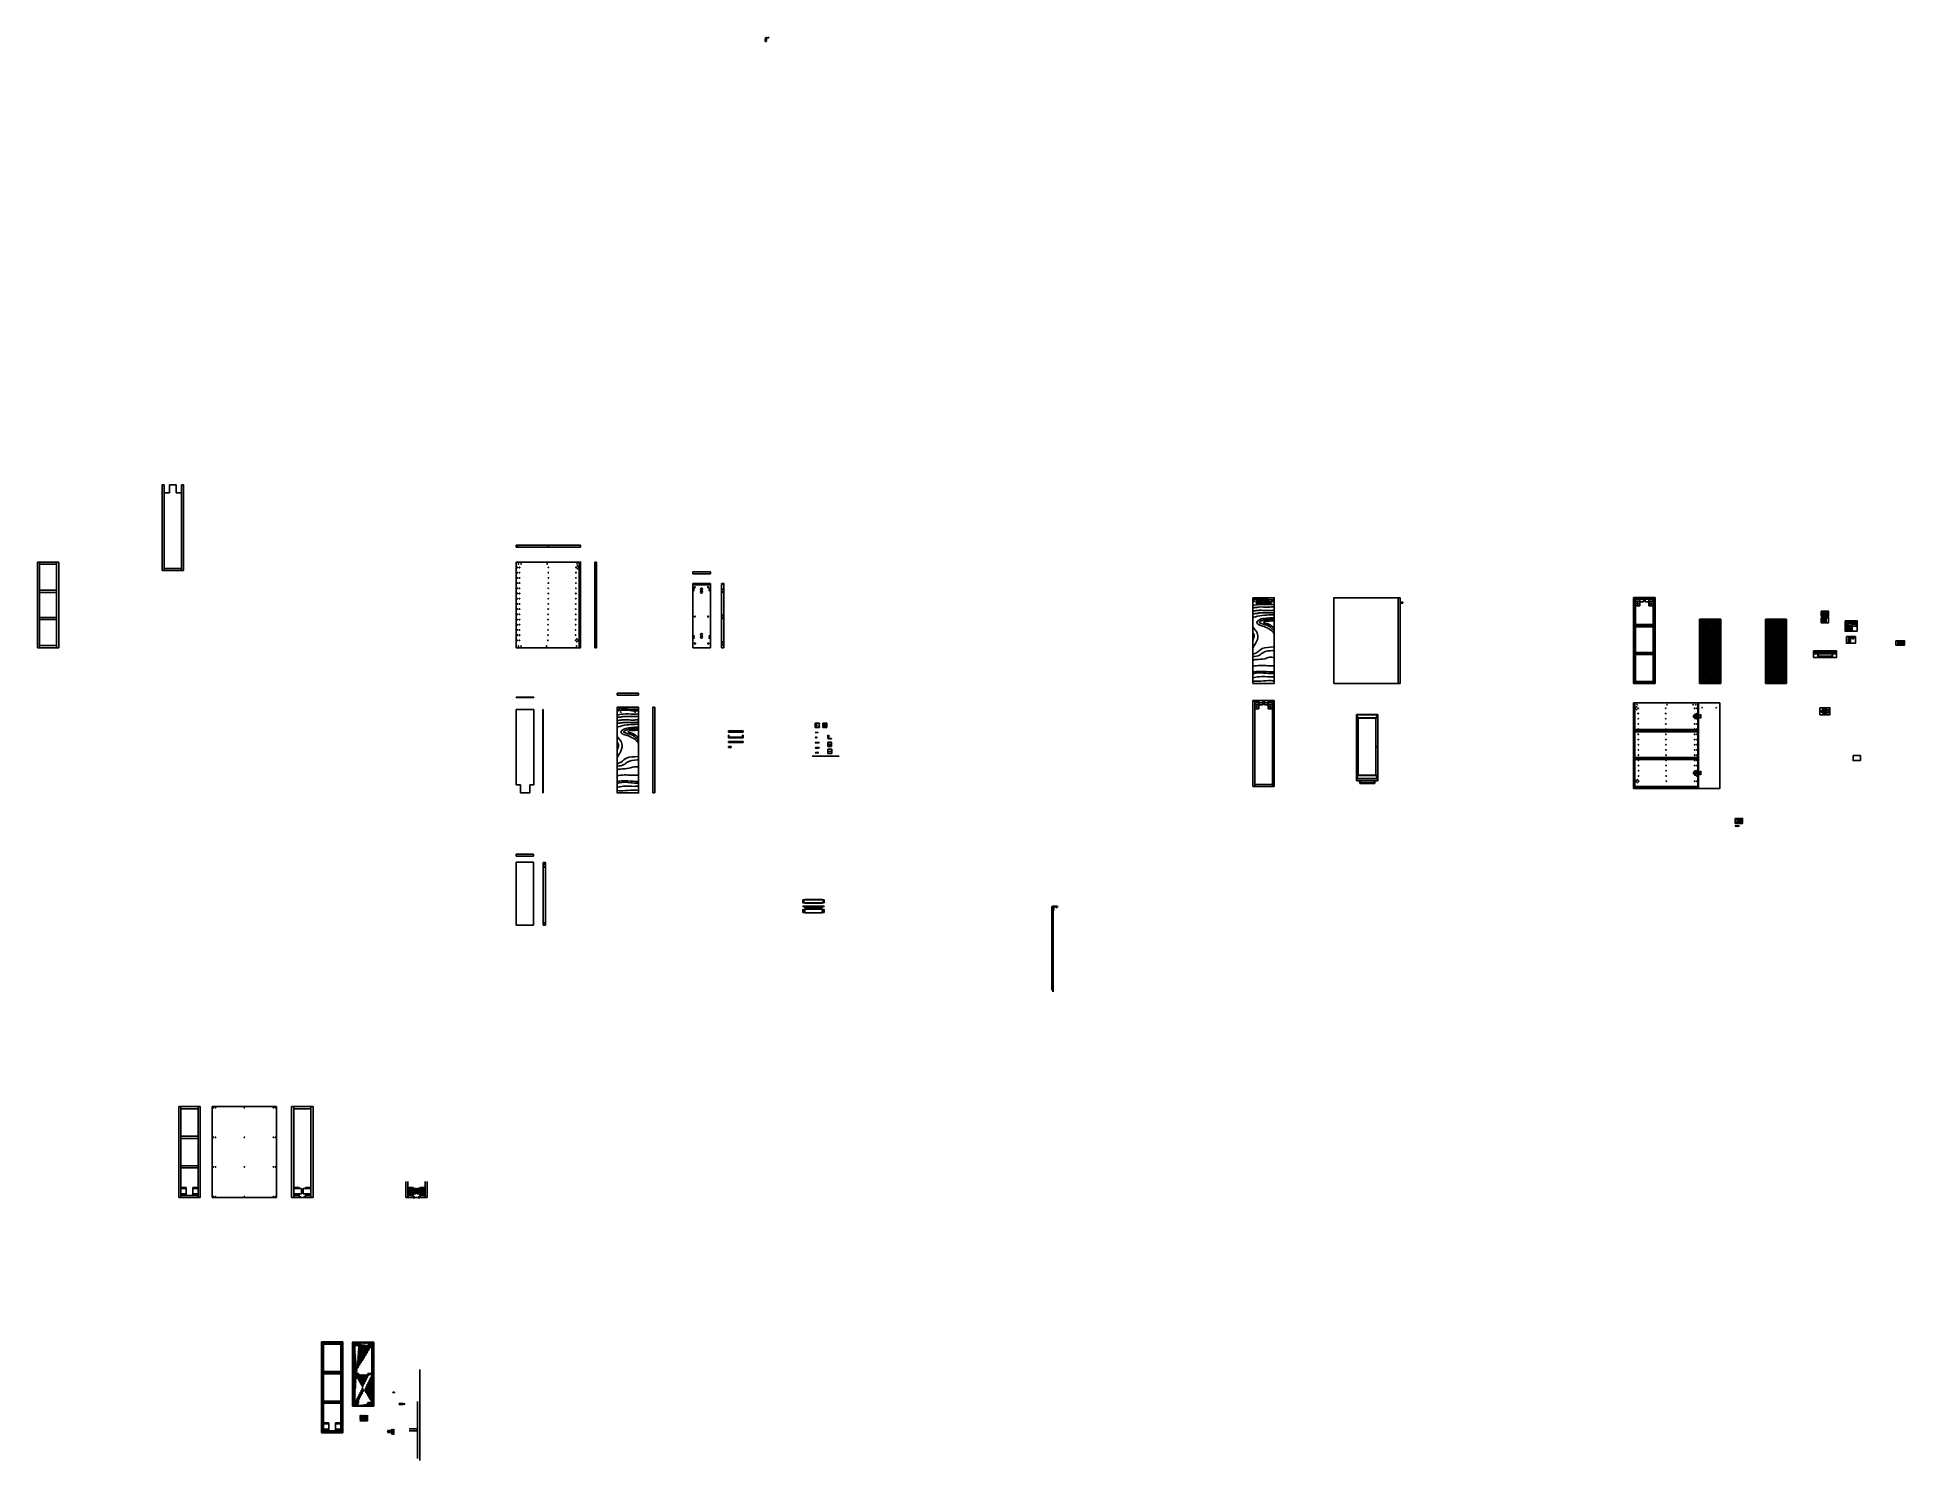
# Model space of a CAD drawing. Header units: millimetres. Extents: x 4413 to 32800, y 1732 to 26183.
# Drawn here: x 4413 to 21844, y 2524 to 15812 of the extents above; entities that cross this region are included whole.
import ezdxf

# ---------------------------------------------------------------- set-up
doc = ezdxf.new("R2010")
doc.units = ezdxf.units.MM
for name, color, linetype, lineweight in [('A-FURN_Num_Penna__252_Num_Penna__252_Num_Penna__3_Num_Penna__252_Num_Penna__252_Num_Penna__252_Num_Penna__252_Num_Penna__252_Num_Penna__252_Num_Penna__252_Num_Penna__252_Num_Penna__252_Num_Penna__252_Num_Penna__252_Num_Penna__5', 5, 'Continuous', 18), ('INFO_Num_Penna__2_Num_Penna__2_Num_Penna__2_Num_Penna__2_Num_Penna__5', 5, 'Continuous', 18), ('PDF _Geometria_Num_Penna__5', 5, 'Continuous', 18), ('PDF22_Geometry_Num_Penna__1_Num_Penna__255_Num_Penna__5_Num_Penna__5_Num_Penna__5', 5, 'Continuous', 18)]:
    doc.layers.add(name, color=color, linetype=linetype, lineweight=lineweight)
for name, color, linetype in [('A-WALL-FULL', 255, 'Continuous'), ('filatura', 8, 'Continuous'), ('particolari', 6, 'Continuous')]:
    doc.layers.add(name, color=color, linetype=linetype)
pattern_1 = [(45, (1805.32, 0), (-3.1430896, 3.1430896), [])]
pattern_2 = [(45, (368.9873, 35.733), (-3.1430896, 3.1430896), [])]

# ---------------------------------------------------------------- blocks, each defined once
blk = doc.blocks.new('*U1')
at = {"color": 8}
blk.add_circle((0, 0), 2.5, dxfattribs=at)
blk = doc.blocks.new('*U2')
at = {"color": 0, "linetype": 'ByBlock', "lineweight": -2, "transparency": 16777216}
for p in [(0, 0), (20, 0), (0, -48.6), (0, -97.2), (0, -145.8), (20, -48.6), (20, -97.2), (20, -145.8), (0, -194.4), (0, -243), (0, -291.6), (0, -340.2), (20, -194.4), (20, -243), (20, -291.6), (20, -340.2), (0, -388.8), (0, -437.4), (0, -486), (20, -388.8), (20, -437.4), (20, -486), (0, -534.6), (0, -583.2), (0, -631.8), (0, -680.4), (20, -534.6), (20, -583.2), (20, -631.8), (20, -680.4)]:
    blk.add_blockref('*U1', p, dxfattribs=at)
blk = doc.blocks.new('*U3')
at = {"color": 8}
blk.add_circle((0, 0), 2.5, dxfattribs=at)
blk = doc.blocks.new('*U4')
at = {"color": 0, "linetype": 'ByBlock', "lineweight": -2, "transparency": 16777216}
for p in [(0, 0), (0, -48.6), (0, -97.2), (0, -145.8), (0, -194.4), (0, -243), (0, -291.6), (0, -340.2), (0, -388.8), (0, -437.4), (0, -486), (0, -534.6), (0, -583.2), (0, -631.8), (0, -680.4)]:
    blk.add_blockref('*U3', p, dxfattribs=at)
blk = doc.blocks.new('*U5')
at = {"color": 8}
blk.add_circle((0, 0), 2.5, dxfattribs=at)
blk = doc.blocks.new('*U6')
at = {"color": 0, "linetype": 'ByBlock', "lineweight": -2, "transparency": 16777216}
for p in [(0, 0), (0, -48.6), (0, -97.2), (0, -145.8), (0, -194.4), (0, -243), (0, -291.6), (0, -340.2), (0, -388.8), (0, -437.4), (0, -486), (0, -534.6), (0, -583.2), (0, -631.8), (0, -680.4)]:
    blk.add_blockref('*U5', p, dxfattribs=at)
blk = doc.blocks.new('TRAMA')
at = {"color": 31}
for points in [[(8883, 9689), (8900, 9696), (9006, 9696), (9067, 9693), (9085, 9693)], [(8884, 9707), (8904, 9713), (8954, 9714), (9054, 9709), (9084, 9709)], [(8884, 9655), (8936, 9664), (9041, 9663), (9084, 9666)], [(8884, 9633), (8902, 9635), (8939, 9640), (9029, 9640), (9077, 9642), (9084, 9642)], [(9084, 9568), (9068, 9568), (8994, 9564), (8907, 9549), (8884, 9541)], [(8884, 9453), (8893, 9443), (8918, 9411), (8930, 9357), (8897, 9281), (8884, 9255)], [(9084, 9541), (9052, 9540), (9010, 9536), (8945, 9522), (8920, 9495), (8943, 9474), (8988, 9459), (9048, 9428), (9084, 9380), (9084, 9379)], [(9084, 9527), (9068, 9527), (9033, 9524), (8973, 9516), (8949, 9503), (8945, 9499), (8962, 9487), (9033, 9463), (9084, 9418)], [(9084, 9514), (9063, 9512), (9013, 9509), (8991, 9505), (8986, 9499), (8990, 9494), (9007, 9488), (9044, 9474), (9076, 9447), (9084, 9437)], [(8884, 9403), (8891, 9392), (8896, 9365), (8890, 9345), (8884, 9328)], [(8884, 9200), (8921, 9216), (8970, 9253), (9075, 9268), (9084, 9270)], [(8884, 9178), (8947, 9192), (8977, 9214), (9071, 9235), (9084, 9236)], [(8884, 9146), (8915, 9150), (8994, 9158), (9039, 9171), (9084, 9168)], [(8884, 9089), (8949, 9095), (8993, 9094), (9055, 9092), (9084, 9092)], [(8884, 9033), (8910, 9038), (8959, 9040), (9059, 9035), (9084, 9035)], [(8884, 9015), (8905, 9022), (9011, 9022), (9072, 9019), (9084, 9019)], [(8884, 8980), (8941, 8990), (9047, 8989), (9084, 8991)], [(8884, 8949), (8959, 8949), (9053, 8954), (9084, 8951)]]:
    blk.add_spline(points, degree=3, dxfattribs=at)
for points, knots in [([(8884, 9601), (8885, 9601), (8891, 9603), (8902, 9605), (8908, 9606), (8918, 9608), (8923, 9608), (8929, 9609), (8930, 9609), (8932, 9609), (8933, 9609), (8936, 9609), (8938, 9609), (8945, 9610), (8949, 9610), (8960, 9610), (8968, 9610), (8983, 9609), (8991, 9609), (9007, 9608), (9016, 9608), (9028, 9608), (9031, 9608), (9038, 9608), (9041, 9608), (9051, 9608), (9057, 9609), (9066, 9609), (9067, 9610), (9072, 9610), (9075, 9610), (9079, 9611), (9080, 9611), (9084, 9611)], [0, 0, 0, 0, 18.755468, 18.755468, 37.510937, 37.510937, 56.266405, 56.266405, 60.086331, 60.086331, 63.906257, 63.906257, 71.54611, 71.54611, 86.825814, 86.825814, 110.53599, 110.53599, 134.246166, 134.246166, 157.956342, 157.956342, 166.728392, 166.728392, 175.500443, 175.500443, 193.044544, 193.044544, 197.275846, 197.275846, 205.73845, 205.73845, 208.690639, 208.690639, 208.690639, 208.690639]), ([(8884, 9578), (8888, 9578), (8891, 9578), (8895, 9578), (8897, 9578), (8900, 9579), (8901, 9579), (8904, 9579), (8905, 9579), (8907, 9580), (8908, 9580), (8909, 9580), (8910, 9580), (8912, 9580), (8914, 9580), (8918, 9581), (8921, 9581), (8928, 9582), (8932, 9583), (8937, 9584), (8938, 9584), (8941, 9584), (8942, 9584), (8943, 9585), (8944, 9585), (8945, 9585), (8945, 9585), (8946, 9585), (8946, 9585), (8948, 9585), (8949, 9585), (8951, 9585), (8953, 9585), (8958, 9586), (8962, 9586), (8971, 9586), (8978, 9586), (8991, 9586), (8997, 9585), (9012, 9585), (9019, 9585), (9029, 9585), (9032, 9585), (9036, 9585), (9038, 9585), (9045, 9586), (9049, 9586), (9059, 9586), (9064, 9587), (9071, 9587), (9072, 9587), (9074, 9587), (9075, 9587), (9077, 9587), (9077, 9587), (9079, 9587), (9080, 9587), (9082, 9587), (9083, 9587), (9084, 9587), (9084, 9587), (9084, 9587)], [0, 0, 0, 0, 7.426073, 7.426073, 12.355891, 12.355891, 15.943599, 15.943599, 18.978993, 18.978993, 20.901222, 20.901222, 22.823452, 22.823452, 26.667911, 26.667911, 34.35683, 34.35683, 46.791949, 46.791949, 51.838335, 51.838335, 55.733243, 55.733243, 57.919106, 57.919106, 59.570362, 59.570362, 61.221617, 61.221617, 64.524128, 64.524128, 71.12915, 71.12915, 84.339193, 84.339193, 104.731051, 104.731051, 125.122909, 125.122909, 145.514768, 145.514768, 151.617123, 151.617123, 157.719479, 157.719479, 169.924191, 169.924191, 186.455496, 186.455496, 191.499083, 191.499083, 194.37737, 194.37737, 196.201836, 196.201836, 199.85077, 199.85077, 203.499703, 203.499703, 207.889657, 207.889657, 207.889657, 207.889657])]:
    blk.add_open_spline(points, degree=3, knots=knots, dxfattribs=at)
blk = doc.blocks.new('*U78')
at = {"color": 8}
blk.add_circle((0, 0), 2.5, dxfattribs=at)
blk = doc.blocks.new('*U79')
at = {"color": 0, "linetype": 'ByBlock', "lineweight": -2, "transparency": 16777216}
for p in [(0, 0), (0, -48.6), (0, -97.2), (0, -145.8), (0, -194.4), (0, -243), (0, -291.6), (0, -340.2), (0, -388.8), (0, -437.4), (0, -486), (0, -534.6), (0, -583.2), (0, -631.8), (0, -680.4)]:
    blk.add_blockref('*U78', p, dxfattribs=at)
blk = doc.blocks.new('*U80')
at = {"color": 8}
blk.add_circle((0, 0), 2.5, dxfattribs=at)
blk = doc.blocks.new('*U81')
at = {"color": 0, "linetype": 'ByBlock', "lineweight": -2, "transparency": 16777216}
for p in [(0, 0), (0, -48.6), (0, -97.2), (0, -145.8), (0, -194.4), (0, -243), (0, -291.6), (0, -340.2), (0, -388.8), (0, -437.4), (0, -486), (0, -534.6), (0, -583.2), (0, -631.8), (0, -680.4)]:
    blk.add_blockref('*U80', p, dxfattribs=at)

msp = doc.modelspace()

# ---------------------------------------------------------------- hatches: boundary and pattern name
h = msp.add_hatch()
h.set_pattern_fill('ANSI31', color=8, scale=1.4)
h.paths.add_polyline_path([(19332, 10056.6), (19322.2, 10056.6), (19321, 10059.1), (19322.2, 10061.6), (19332, 10061.6), (19332, 10316.6), (19322.2, 10316.6), (19321, 10319.1), (19322.2, 10321.6), (19332, 10321.6), (19332, 10579.1), (19314, 10579.1), (19314, 9779.1), (19332, 9779.1), (19332, 9786.6), (19325.2, 9786.6), (19324, 9789.1), (19325.2, 9791.6), (19332, 9791.6)])
h = msp.add_hatch()
h.set_pattern_fill('ANSI31', color=8, scale=1.4)
h.set_pattern_definition(pattern_1)
h.paths.add_polyline_path([(19496, 10061.6), (19505.8, 10061.6), (19507, 10059.1), (19505.8, 10056.6), (19496, 10056.6), (19496, 9791.6), (19502.8, 9791.6), (19504, 9789.1), (19502.8, 9786.6), (19496, 9786.6), (19496, 9779.1), (19514, 9779.1), (19514, 10579.1), (19496, 10579.1), (19496, 10321.6), (19505.8, 10321.6), (19507, 10319.1), (19505.8, 10316.6), (19496, 10316.6)])
h = msp.add_hatch()
h.set_pattern_fill('ANSI31', color=8, scale=1.4)
h.set_pattern_definition(pattern_1)
h.paths.add_polyline_path([(19332, 10322.6), (19334.5, 10323.6), (19337, 10323.6), (19337, 10314.6), (19334.5, 10314.6), (19332, 10315.6), (19332, 10309.1), (19496, 10309.1), (19496, 10315.6), (19493.5, 10314.6), (19491, 10314.6), (19491, 10323.6), (19493.5, 10323.6), (19496, 10322.6), (19496, 10329.1), (19332, 10329.1)])
h = msp.add_hatch()
h.set_pattern_fill('ANSI31', color=8, scale=1.4)
h.set_pattern_definition(pattern_1)
h.paths.add_polyline_path([(19947.6, 9779.1), (19929.6, 9779.1), (19929.6, 10379.1), (19947.6, 10379.1), (19947.6, 10326.6), (19946.6, 10326.6), (19940.6, 10326.6), (19939.6, 10325.6), (19939.6, 10322.6), (19940.6, 10321.6), (19947.6, 10321.6), (19947.6, 10304.1), (19947.6, 10301.6), (19940.8, 10301.6), (19939.6, 10299.1), (19940.8, 10296.6), (19947.6, 10296.6), (19947.6, 10294.1), (19947.6, 10083.1), (19946.6, 10083.1), (19940.6, 10083.1), (19939.6, 10082.1), (19939.6, 10079.1), (19940.6, 10078.1), (19946.6, 10078.1), (19947.6, 10078.1), (19947.6, 10060.6), (19947.6, 10058.1), (19940.8, 10058.1), (19939.6, 10055.6), (19940.8, 10053.1), (19947.6, 10053.1), (19947.6, 10050.6), (19947.6, 9833.1), (19946.6, 9833.1), (19940.6, 9833.1), (19939.6, 9832.1), (19939.6, 9829.1), (19940.6, 9828.1), (19946.6, 9828.1), (19947.6, 9828.1), (19947.6, 9810.6), (19947.6, 9808.1), (19940.8, 9808.1), (19939.6, 9805.6), (19940.8, 9803.1), (19947.6, 9803.1), (19947.6, 9800.6)])
h = msp.add_hatch()
h.set_pattern_fill('ANSI31', color=8, scale=1.4)
h.set_pattern_definition(pattern_1)
h.paths.add_polyline_path([(20029.6, 10372.1), (20111.6, 10372.1), (20111.6, 10379.1), (20029.6, 10379.1), (19947.6, 10379.1), (19947.6, 10372.1)])
h = msp.add_hatch()
h.set_pattern_fill('ANSI31', color=8, scale=1.4)
h.set_pattern_definition(pattern_1)
h.paths.add_polyline_path([(20082.1, 10059.1), (20083.6, 10059.1), (20083.6, 10057.6), (20089.6, 10057.6), (20089.6, 10060.6), (20090.6, 10059.4), (20100.6, 10059.4), (20110.6, 10059.4), (20111.6, 10060.6), (20111.6, 10078.1), (20083.7, 10078.1), (20082.7, 10079.1), (20082.7, 10082.1), (20083.7, 10083.1), (20111.6, 10083.1), (20111.6, 10294.1), (20110.6, 10295.4), (20100.6, 10295.4), (20090.6, 10295.4), (20089.6, 10294.1), (20089.6, 10297.1), (20083.6, 10297.1), (20083.6, 10295.6), (20082.1, 10295.6), (20082.1, 10302.6), (20083.6, 10302.6), (20083.6, 10301.1), (20089.6, 10301.1), (20089.6, 10304.1), (20090.6, 10302.9), (20100.6, 10302.9), (20110.6, 10302.9), (20111.6, 10304.1), (20111.6, 10321.6), (20083.7, 10321.6), (20082.7, 10322.6), (20082.7, 10325.6), (20083.7, 10326.6), (20111.6, 10326.6), (20111.6, 10365.1), (20029.6, 10365.1), (19947.6, 10365.1), (19947.6, 10326.6), (19975.5, 10326.6), (19976.5, 10325.6), (19976.5, 10322.6), (19975.5, 10321.6), (19947.6, 10321.6), (19947.6, 10304.1), (19948.6, 10302.9), (19958.6, 10302.9), (19968.6, 10302.9), (19969.6, 10304.1), (19969.6, 10301.1), (19975.6, 10301.1), (19975.6, 10302.6), (19977.1, 10302.6), (19977.1, 10295.6), (19975.6, 10295.6), (19975.6, 10297.1), (19969.6, 10297.1), (19969.6, 10296.6), (19969.6, 10294.1), (19968.6, 10295.4), (19958.6, 10295.4), (19948.6, 10295.4), (19947.6, 10294.1), (19947.6, 10083.1), (19975.5, 10083.1), (19976.5, 10082.1), (19976.5, 10079.1), (19975.5, 10078.1), (19947.6, 10078.1), (19947.6, 10060.6), (19948.6, 10059.4), (19958.6, 10059.4), (19968.6, 10059.4), (19969.6, 10060.6), (19969.6, 10057.6), (19975.6, 10057.6), (19975.6, 10059.1), (19977.1, 10059.1), (19977.1, 10052.1), (19975.6, 10052.1), (19975.6, 10053.6), (19969.6, 10053.6), (19969.6, 10053.1), (19969.6, 10050.6), (19968.6, 10051.9), (19958.6, 10051.9), (19948.6, 10051.9), (19947.6, 10050.6), (19947.6, 9833.1), (19975.5, 9833.1), (19976.5, 9832.1), (19976.5, 9829.1), (19975.5, 9828.1), (19947.6, 9828.1), (19947.6, 9810.6), (19948.6, 9809.4), (19958.6, 9809.4), (19968.6, 9809.4), (19969.6, 9810.6), (19969.6, 9807.6), (19975.6, 9807.6), (19975.6, 9809.1), (19977.1, 9809.1), (19977.1, 9802.1), (19975.6, 9802.1), (19975.6, 9803.6), (19969.6, 9803.6), (19969.6, 9803.1), (19969.6, 9800.6), (19968.6, 9801.9), (19958.6, 9801.9), (19948.6, 9801.9), (19947.6, 9800.6), (19947.6, 9779.1), (20111.6, 9779.1), (20111.6, 9800.6), (20110.6, 9801.9), (20100.6, 9801.9), (20090.6, 9801.9), (20089.6, 9800.6), (20089.6, 9803.6), (20083.6, 9803.6), (20083.6, 9802.1), (20082.1, 9802.1), (20082.1, 9809.1), (20083.6, 9809.1), (20083.6, 9807.6), (20089.6, 9807.6), (20089.6, 9808.1), (20089.6, 9810.6), (20090.6, 9809.4), (20100.6, 9809.4), (20110.6, 9809.4), (20111.6, 9810.6), (20111.6, 9828.1), (20083.7, 9828.1), (20082.7, 9829.1), (20082.7, 9832.1), (20083.7, 9833.1), (20111.6, 9833.1), (20111.6, 10050.6), (20110.6, 10051.9), (20100.6, 10051.9), (20090.6, 10051.9), (20089.6, 10050.6), (20089.6, 10053.6), (20083.6, 10053.6), (20083.6, 10052.1), (20082.1, 10052.1)])
h.paths.add_polyline_path([(20086.6, 10069.6, -1), (20096.6, 10069.6, -1)], flags=16)
h.paths.add_polyline_path([(19962.6, 10069.6, -1), (19972.6, 10069.6, -1)], flags=16)
h.paths.add_polyline_path([(20039.6, 9902.8, -1), (20019.6, 9902.8, -1)], flags=16)
h.paths.add_polyline_path([(20039.6, 9877.8, -1), (20019.6, 9877.8, -1)], flags=16)
h.paths.add_polyline_path([(20106.1, 9886.3, -1), (20099.1, 9886.3, -1)], flags=16)
h.paths.add_polyline_path([(19960.1, 9886.3, -1), (19953.1, 9886.3, -1)], flags=16)
h.paths.add_polyline_path([(20106.1, 9869.3, -1), (20099.1, 9869.3, -1)], flags=16)
h.paths.add_polyline_path([(19960.1, 9869.3, -1), (19953.1, 9869.3, -1)], flags=16)
h.paths.add_polyline_path([(20097.6, 9818.1, -1), (20087.6, 9818.1, -1)], flags=16)
h.paths.add_polyline_path([(20018.6, 10299.1, -1), (20038.6, 10299.1, -1)], flags=16)
h.paths.add_polyline_path([(19971.6, 9818.1, -1), (19961.6, 9818.1, -1)], flags=16)
h.paths.add_polyline_path([(20018.6, 10324.1, -1), (20038.6, 10324.1, -1)], flags=16)
h.paths.add_polyline_path([(20098.1, 10315.6, -1), (20105.1, 10315.6, -1)], flags=16)
h.paths.add_polyline_path([(19954.1, 10315.6, -1), (19961.1, 10315.6, -1)], flags=16)
h.paths.add_polyline_path([(20098.1, 10332.6, -1), (20105.1, 10332.6, -1)], flags=16)
h.paths.add_polyline_path([(19954.1, 10332.6, -1), (19961.1, 10332.6, -1)], flags=16)
h.paths.add_polyline_path([(20086.6, 10344.1, -1), (20096.6, 10344.1, -1)], flags=16)
h.paths.add_polyline_path([(19962.6, 10344.1, -1), (19972.6, 10344.1, -1)], flags=16)
h = msp.add_hatch()
h.set_pattern_fill('ANSI31', color=8, scale=1.4)
h.set_pattern_definition(pattern_1)
h.paths.add_polyline_path([(20111.6, 9779.1), (20129.6, 9779.1), (20129.6, 10379.1), (20111.6, 10379.1), (20111.6, 10326.6), (20112.6, 10326.6), (20118.6, 10326.6), (20119.6, 10325.6), (20119.6, 10322.6), (20118.6, 10321.6), (20111.6, 10321.6), (20111.6, 10304.1), (20111.6, 10301.6), (20118.4, 10301.6), (20119.6, 10299.1), (20118.4, 10296.6), (20111.6, 10296.6), (20111.6, 10294.1), (20111.6, 10083.1), (20112.6, 10083.1), (20118.6, 10083.1), (20119.6, 10082.1), (20119.6, 10079.1), (20118.6, 10078.1), (20112.6, 10078.1), (20111.6, 10078.1), (20111.6, 10060.6), (20111.6, 10058.1), (20118.4, 10058.1), (20119.6, 10055.6), (20118.4, 10053.1), (20111.6, 10053.1), (20111.6, 10050.6), (20111.6, 9833.1), (20112.6, 9833.1), (20118.6, 9833.1), (20119.6, 9832.1), (20119.6, 9829.1), (20118.6, 9828.1), (20112.6, 9828.1), (20111.6, 9828.1), (20111.6, 9810.6), (20111.6, 9808.1), (20118.4, 9808.1), (20119.6, 9805.6), (20118.4, 9803.1), (20111.6, 9803.1), (20111.6, 9800.6)])
h = msp.add_hatch()
h.set_pattern_fill('ANSI31', color=8, scale=1.4)
h.paths.add_polyline_path([(20564.6, 10318.7), (20554.8, 10318.7), (20553.6, 10321.2), (20554.8, 10323.7), (20564.6, 10323.7), (20564.6, 10324.7), (20564.6, 10342.7), (20564.6, 10343.7), (20554.8, 10343.7), (20553.6, 10346.2), (20554.8, 10348.7), (20564.6, 10348.7), (20564.6, 10349.7), (20564.6, 10364.4), (20564.6, 10379.1), (20546.6, 10379.1), (20546.6, 9779.1), (20564.6, 9779.1), (20564.6, 9794.8), (20554.8, 9794.8), (20553.6, 9797.3), (20554.8, 9799.8), (20564.6, 9799.8), (20564.6, 9800.8)])
h = msp.add_hatch()
h.set_pattern_fill('ANSI31', color=8, scale=1.4)
h.paths.add_polyline_path([(20644.6, 10364.4), (20564.6, 10364.4), (20564.6, 10349.7), (20567.1, 10350.7), (20569.6, 10350.7), (20569.6, 10341.7), (20567.1, 10341.7), (20564.6, 10342.7), (20564.6, 10324.7), (20567.1, 10325.7), (20569.6, 10325.7), (20569.6, 10316.7), (20567.1, 10316.7), (20564.6, 10317.7), (20564.6, 9800.8), (20567.1, 9801.8), (20569.6, 9801.8), (20569.6, 9792.8), (20567.1, 9792.8), (20564.6, 9793.8), (20564.6, 9779.1), (20644.6, 9779.1)])
h = msp.add_hatch()
h.set_pattern_fill('ANSI31', color=8, scale=1.4)
h.paths.add_polyline_path([(20644.6, 10364.4), (20724.6, 10364.4), (20724.6, 10349.7), (20722.1, 10350.7), (20719.6, 10350.7), (20719.6, 10341.7), (20722.1, 10341.7), (20724.6, 10342.7), (20724.6, 10324.7), (20722.1, 10325.7), (20719.6, 10325.7), (20719.6, 10316.7), (20722.1, 10316.7), (20724.6, 10317.7), (20724.6, 9800.8), (20722.1, 9801.8), (20719.6, 9801.8), (20719.6, 9792.8), (20722.1, 9792.8), (20724.6, 9793.8), (20724.6, 9779.1), (20644.6, 9779.1)])
h = msp.add_hatch()
h.set_pattern_fill('ANSI31', color=8, scale=1.4)
h.paths.add_polyline_path([(20724.6, 10318.7), (20734.4, 10318.7), (20735.6, 10321.2), (20734.4, 10323.7), (20724.6, 10323.7), (20724.6, 10324.7), (20724.6, 10342.7), (20724.6, 10343.7), (20734.4, 10343.7), (20735.6, 10346.2), (20734.4, 10348.7), (20724.6, 10348.7), (20724.6, 10349.7), (20724.6, 10364.4), (20724.6, 10379.1), (20742.6, 10379.1), (20742.6, 9779.1), (20724.6, 9779.1), (20724.6, 9794.8), (20734.4, 9794.8), (20735.6, 9797.3), (20734.4, 9799.8), (20724.6, 9799.8), (20724.6, 9800.8)])
h = msp.add_hatch()
h.set_pattern_fill('ANSI31', color=8, scale=1.4)
h.set_pattern_definition(pattern_2)
h.paths.add_polyline_path([(21085.3, 10386.5), (21093.6, 10386.5), (21093.6, 10393.6), (21065.9, 10393.6), (21065.9, 10346.4), (21093.6, 10346.4), (21093.6, 10353.5), (21091.1, 10352.5), (21085.3, 10352.5), (21085.3, 10361.5), (21093.6, 10361.5), (21093.6, 10378.5), (21091.1, 10377.5), (21085.3, 10377.5)])
h = msp.add_hatch()
h.set_pattern_fill('ANSI31', color=8, scale=1.4)
h.set_pattern_definition(pattern_2)
h.paths.add_polyline_path([(21103.4, 10354.5), (21103.4, 10354.5), (21093.6, 10354.5), (21093.6, 10346.4), (21111.6, 10346.4), (21111.6, 10393.6), (21093.6, 10393.6), (21093.6, 10384.5), (21103.4, 10384.5), (21103.4, 10384.5), (21106.6, 10384.5), (21106.6, 10379.5), (21103.4, 10379.5), (21103.4, 10379.5), (21093.6, 10379.5), (21093.6, 10359.5), (21103.4, 10359.5), (21103.4, 10359.5), (21106.6, 10359.5), (21106.6, 10354.5)])
h = msp.add_hatch()
h.set_pattern_fill('ANSI31', color=8, scale=1.4)
edge = h.paths.add_edge_path()
edge.add_line((21306.5, 10351.8), (21299, 10351.8))
edge.add_line((21299, 10351.8), (21299, 10354.8))
edge.add_line((21299, 10354.8), (21303, 10354.8))
edge.add_spline(control_points=[(21303, 10354.8), (21303.3, 10352.8), (21303.7, 10352.3), (21304.2, 10352.1), (21305, 10352.1)], knot_values=[0, 0, 0, 0, 1, 2, 2, 2, 2], degree=3, periodic=0)
edge.add_line((21305, 10352.1), (21306.5, 10352.1))
edge.add_line((21306.5, 10352.1), (21306.5, 10351.8))
h = msp.add_hatch()
h.set_pattern_fill('ANSI31', color=8, scale=1.4)
edge = h.paths.add_edge_path()
edge.add_line((21299, 10268.4), (21317, 10268.4))
edge.add_line((21299, 10351.8), (21299, 10268.4))
edge.add_line((21317, 10351.8), (21317, 10268.4))
edge.add_line((21306.5, 10351.8), (21299, 10351.8))
edge.add_line((21306.5, 10351.8), (21306.5, 10330.1))
edge.add_line((21311.5, 10351.8), (21311.5, 10330.1))
edge.add_line((21306.5, 10328.9), (21309, 10328.9))
edge.add_line((21306.5, 10330.1), (21306.5, 10328.9))
edge.add_line((21311.5, 10328.9), (21311.5, 10330.1))
edge.add_line((21309, 10328.9), (21311.5, 10328.9))
edge.add_line((21317, 10351.8), (21311.5, 10351.8))
h = msp.add_hatch()
h.set_pattern_fill('ANSI31', color=8, scale=1.4)
edge = h.paths.add_edge_path()
edge.add_spline(control_points=[(21315, 10354.8), (21314.7, 10352.8), (21314.3, 10352.3), (21313.8, 10352.1), (21313, 10352.1)], knot_values=[0, 0, 0, 0, 1, 2, 2, 2, 2], degree=3, periodic=0)
edge.add_line((21313, 10352.1), (21311.5, 10352.1))
edge.add_line((21311.5, 10352.1), (21311.5, 10351.8))
edge.add_line((21311.5, 10351.8), (21317, 10351.8))
edge.add_line((21317, 10351.8), (21317, 10339.8))
edge.add_line((21317, 10339.8), (21399.9, 10339.8))
edge.add_line((21399.9, 10339.8), (21399.9, 10354.8))
edge.add_line((21399.9, 10354.8), (21315, 10354.8))
h = msp.add_hatch()
h.set_pattern_fill('ANSI31', color=8, scale=1.4)
h.set_pattern_definition([(45, (3316.264, -390.0026), (-3.1430896, 3.1430896), [])])
h.paths.add_polyline_path([(21328.9, 10155.5), (21332.9, 10155.5), (21332.9, 10189.1), (21328.9, 10189.1)])
h = msp.add_hatch()
h.set_pattern_fill('ANSI31')
h.set_pattern_definition([(45, (8089.0214, 2470.0804), (-2.245064, 2.245064), [])])
edge = h.paths.add_edge_path()
edge.add_line((21790.8, 10166.5), (21780, 10166.5))
edge.add_line((21780, 10166.5), (21780, 10139))
edge.add_line((21790.8, 10166.5), (21790.8, 10154.5))
edge.add_line((21790.8, 10154.5), (21793.8, 10154.5))
edge.add_line((21793.8, 10166.5), (21793.8, 10154.5))
edge.add_line((21805.3, 10166.5), (21793.8, 10166.5))
edge.add_line((21805.3, 10166.5), (21805.3, 10144.5))
edge.add_line((21805.3, 10144.5), (21805.3, 10143.3))
edge.add_line((21805.3, 10143.3), (21810.3, 10143.3))
edge.add_line((21810.3, 10143.3), (21810.3, 10144.5))
edge.add_line((21810.3, 10166.5), (21810.3, 10144.5))
edge.add_line((21821.8, 10154.5), (21821.8, 10166.5))
edge.add_line((21821.8, 10166.5), (21810.3, 10166.5))
edge.add_line((21824.8, 10166.5), (21824.8, 10154.5))
edge.add_line((21824.8, 10154.5), (21821.8, 10154.5))
edge.add_line((21844.3, 10166.5), (21824.8, 10166.5))
edge.add_line((21844.3, 10166.5), (21844.3, 10139))
edge.add_line((21844.3, 10139), (21780, 10139))
h = msp.add_hatch()
h.set_pattern_fill('ANSI31', color=8, scale=1.4)
h.set_pattern_definition(pattern_1)
h.paths.add_polyline_path([(19332, 10062.6), (19334.5, 10063.6), (19337, 10063.6), (19337, 10054.6), (19334.5, 10054.6), (19332, 10055.6), (19332, 10049.1), (19496, 10049.1), (19496, 10055.6), (19493.5, 10054.6), (19491, 10054.6), (19491, 10063.6), (19493.5, 10063.6), (19496, 10062.6), (19496, 10069.1), (19332, 10069.1)])
h = msp.add_hatch()
h.set_pattern_fill('ANSI31', color=8, scale=1.4)
edge = h.paths.add_edge_path()
edge.add_line((21000.8, 10055.4), (21000.8, 10073.4))
edge.add_line((21000.8, 10073.4), (21034.1, 10073.4))
edge.add_line((21034.1, 10064.3), (21034.1, 10073.4))
edge.add_line((21035.6, 10064.3), (21034.1, 10064.3))
edge.add_line((21035.6, 10064.3), (21035.6, 10055.4))
edge.add_line((21035.6, 10055.4), (21000.8, 10055.4))
h = msp.add_hatch()
h.set_pattern_fill('ANSI31', color=8, scale=1.4)
h.paths.add_polyline_path([(21034.1, 10030.4), (21034.1, 10055.4), (21035.6, 10055.4), (21035.6, 10042.3), (21035.6, 10041.3), (21037.6, 10041.3), (21037.6, 10042.3), (21037.6, 10055.4), (21039.1, 10055.4), (21039.1, 10035.4), (21167.1, 10035.4), (21167.1, 10055.4), (21168.6, 10055.4), (21168.6, 10042.3), (21168.6, 10041.3), (21170.6, 10041.3), (21170.6, 10042.3), (21170.6, 10055.4), (21172.1, 10055.4), (21172.1, 10030.4)])
edge = h.paths.add_edge_path(flags=17)
edge.add_line((21167.1, 10049.4), (21167.1, 10035.4))
h = msp.add_hatch()
h.set_pattern_fill('ANSI31', color=8, scale=1.4)
edge = h.paths.add_edge_path()
edge.add_line((21168.6, 10055.4), (21037.6, 10055.4))
edge.add_line((21037.6, 10064.3), (21037.6, 10055.4))
edge.add_line((21037.6, 10064.3), (21039.1, 10064.3))
edge.add_line((21039.1, 10064.3), (21039.1, 10073.4))
edge.add_line((21039.1, 10073.4), (21167.1, 10073.4))
edge.add_line((21167.1, 10064.3), (21167.1, 10073.4))
edge.add_line((21168.6, 10064.3), (21167.1, 10064.3))
edge.add_line((21168.6, 10064.3), (21168.6, 10055.4))
h = msp.add_hatch()
h.set_pattern_fill('ANSI31', color=8, scale=1.4)
h.paths.add_polyline_path([(21172.1, 10073.4), (21200.8, 10073.4), (21200.8, 10055.4), (21170.6, 10055.4), (21170.6, 10064.3), (21172.1, 10064.3)])
h = msp.add_hatch()
h.set_pattern_fill('ANSI31', color=8, scale=1.4)
h.set_pattern_definition(pattern_1)
h.paths.add_polyline_path([(19474, 9787.1), (19468, 9787.1), (19468, 9785.6), (19466.5, 9785.6), (19466.5, 9792.6), (19468, 9792.6), (19468, 9791.1), (19474, 9791.1), (19474, 9794.1), (19475, 9792.9), (19495, 9792.9), (19496, 9794.1), (19496, 9799.1), (19332, 9799.1), (19332, 9794.1), (19333, 9792.9), (19353, 9792.9), (19354, 9794.1), (19354, 9791.1), (19360, 9791.1), (19360, 9792.6), (19361.5, 9792.6), (19361.5, 9785.6), (19360, 9785.6), (19360, 9787.1), (19354, 9787.1), (19354, 9784.1), (19353, 9785.4), (19333, 9785.4), (19332, 9784.1), (19332, 9779.1), (19496, 9779.1), (19496, 9784.1), (19495, 9785.4), (19475, 9785.4), (19474, 9784.1)])
h = msp.add_hatch()
h.set_pattern_fill('ANSI31', color=8, scale=1.4)
h.paths.add_polyline_path([(19326.5, 8819), (19322.5, 8819), (19322.5, 9599), (19326.5, 9599)])
h = msp.add_hatch()
h.set_pattern_fill('ANSI31', color=8, scale=1.4)
edge = h.paths.add_edge_path(flags=16)
edge.add_arc((19893.6, 9339), 2.5, 0, 360)
edge = h.paths.add_edge_path(flags=16)
edge.add_arc((19344.7, 9339), 2.5, 0, 360)
edge = h.paths.add_edge_path(flags=16)
edge.add_arc((19369.7, 9339), 2.5, 0, 360)
edge = h.paths.add_edge_path()
edge.add_line((19326.5, 9349), (19326.5, 9329))
edge.add_line((19914, 9349), (19326.5, 9349))
edge.add_line((19914, 9329), (19326.5, 9329))
edge.add_line((19914, 9349), (19914, 9329))
h = msp.add_hatch()
h.set_pattern_fill('ANSI31', color=8, scale=1.4)
edge = h.paths.add_edge_path(flags=16)
edge.add_arc((19893.6, 9079), 2.5, 0, 360)
edge = h.paths.add_edge_path(flags=16)
edge.add_arc((19369.7, 9079), 2.5, 0, 360)
edge = h.paths.add_edge_path(flags=16)
edge.add_arc((19344.7, 9079), 2.5, 0, 360)
edge = h.paths.add_edge_path()
edge.add_line((19914, 9069), (19326.5, 9069))
edge.add_line((19326.5, 9089), (19326.5, 9069))
edge.add_line((19914, 9089), (19326.5, 9089))
edge.add_line((19914, 9089), (19914, 9069))
h = msp.add_hatch()
h.set_pattern_fill('ANSI31', color=8, scale=1.4)
edge = h.paths.add_edge_path()
edge.add_line((19314, 8819), (19314, 8799))
edge.add_line((19914, 8819), (19314, 8819))
edge.add_line((19314, 8799), (19914, 8799))
edge.add_line((19914, 8819), (19914, 8799))
h = msp.add_hatch()
h.set_pattern_fill('ANSI31', color=8, scale=1.4)
h.set_pattern_definition([(45, (1996.9822, -1321.448), (-3.1430896, 3.1430896), [])])
h.paths.add_polyline_path([(20303.2, 8472.7), (20321.2, 8472.7), (20321.2, 8520), (20303.2, 8520), (20303.2, 8511.7), (20304.2, 8511.7), (20310.2, 8511.7), (20311.2, 8510.7), (20311.2, 8507.7), (20310.2, 8506.7), (20304.2, 8506.7), (20303.2, 8506.7), (20303.2, 8489.2), (20303.2, 8486.7), (20310, 8486.7), (20311.2, 8484.2), (20310, 8481.7), (20303.2, 8481.7)])
h = msp.add_hatch()
h.set_pattern_fill('ANSI31', color=8, scale=1.4)
h.set_pattern_definition([(45, (-4120.059, -2897.8633), (-3.1430896, 3.1430896), [])])
h.paths.add_polyline_path([(13896.5, 6901.3), (13892.5, 6901.3), (13892.5, 7681.3), (13896.5, 7681.3)])
h = msp.add_hatch()
h.set_pattern_fill('ANSI31', scale=1.2)
h.paths.add_polyline_path([(7065, 3633.1), (7065, 2783.1), (7085, 2783.1), (7085, 2790.6), (7070, 2790.6), (7068.8, 2792.6), (7070, 2794.6), (7085, 2794.6), (7085, 2802.1), (7085, 3060.1), (7085, 3068.1), (7070, 3068.1), (7068.8, 3070.1), (7070, 3072.1), (7085, 3072.1), (7085, 3080.1), (7085, 3336.1), (7085, 3344.1), (7070, 3344.1), (7068.8, 3346.1), (7070, 3348.1), (7085, 3348.1), (7085, 3356.1), (7085, 3612.1), (7085, 3620.6), (7070, 3620.6), (7068.8, 3622.6), (7070, 3624.6), (7085, 3624.6), (7085, 3633.1)])
h = msp.add_hatch()
h.set_pattern_fill('ANSI31')
h.paths.add_polyline_path([(7209.4, 3627.1), (7211.6, 3627.1), (7219.4, 3627.1), (7245, 3627.1), (7245, 3633.1), (7165, 3633.1), (7085, 3633.1), (7085, 3627.1), (7110.6, 3627.1), (7118.4, 3627.1), (7120.6, 3627.1), (7120.6, 3618.1), (7085, 3618.1), (7085, 3612.1), (7165, 3612.1), (7245, 3612.1), (7245, 3618.1), (7209.4, 3618.1)])
h = msp.add_hatch()
h.set_pattern_fill('ANSI31', scale=1.2)
h.paths.add_polyline_path([(7245, 3624.6), (7245, 3633.1), (7265, 3633.1), (7265, 2783.1), (7245, 2783.1), (7245, 2790.6), (7260, 2790.6), (7261.1, 2792.6), (7260, 2794.6), (7245, 2794.6), (7245, 2802.1), (7245, 3060.1), (7245, 3068.1), (7260, 3068.1), (7261.1, 3070.1), (7260, 3072.1), (7245, 3072.1), (7245, 3080.1), (7245, 3336.1), (7245, 3344.1), (7260, 3344.1), (7261.1, 3346.1), (7260, 3348.1), (7245, 3348.1), (7245, 3356.1), (7245, 3612.1), (7245, 3620.6), (7260, 3620.6), (7261.1, 3622.6), (7260, 3624.6)])
h = msp.add_hatch()
h.set_pattern_fill('ANSI31', scale=1.2)
edge = h.paths.add_edge_path()
edge.add_line((7355.2, 3632.1), (7375.2, 3632.1))
edge.add_line((7375.2, 3626.1), (7375.2, 3632.1))
edge.add_line((7375.2, 3623.6), (7375.2, 3626.1))
edge.add_line((7375.2, 3623.6), (7360.2, 3623.6))
edge.add_line((7360.2, 3623.6), (7359.1, 3621.6))
edge.add_line((7359.1, 3621.6), (7360.2, 3619.6))
edge.add_line((7360.2, 3619.6), (7375.2, 3619.6))
edge.add_line((7375.2, 3607.1), (7375.2, 3619.6))
edge.add_line((7375.2, 3604.6), (7375.2, 3607.1))
edge.add_line((7375.2, 3604.6), (7360.2, 3604.6))
edge.add_line((7360.2, 3604.6), (7359.1, 3602.6))
edge.add_line((7359.1, 3602.6), (7360.2, 3600.6))
edge.add_line((7360.2, 3600.6), (7375.2, 3600.6))
edge.add_line((7375.2, 3598.1), (7375.2, 3600.6))
edge.add_line((7375.2, 3336.6), (7375.2, 3598.1))
edge.add_line((7375.2, 3334.1), (7375.2, 3336.6))
edge.add_line((7375.2, 3334.1), (7360.2, 3334.1))
edge.add_line((7360.2, 3334.1), (7359.1, 3332.1))
edge.add_line((7359.1, 3332.1), (7360.2, 3330.1))
edge.add_line((7360.2, 3330.1), (7375.2, 3330.1))
edge.add_line((7375.2, 3327.6), (7375.2, 3330.1))
edge.add_line((7375.2, 3063.6), (7375.2, 3327.6))
edge.add_line((7375.2, 3063.6), (7360.2, 3063.6))
edge.add_line((7360.2, 3063.6), (7359.1, 3061.6))
edge.add_line((7359.1, 3061.6), (7360.2, 3059.6))
edge.add_line((7360.2, 3059.6), (7375.2, 3059.6))
edge.add_line((7375.2, 3044.6), (7375.2, 3059.6))
edge.add_line((7375.2, 3044.6), (7360.2, 3044.6))
edge.add_line((7360.2, 3044.6), (7359.1, 3042.6))
edge.add_line((7359.1, 3042.6), (7360.2, 3040.6))
edge.add_line((7360.2, 3040.6), (7375.2, 3040.6))
edge.add_line((7375.2, 3038.1), (7375.2, 3032.1))
edge.add_line((7355.2, 3032.1), (7375.2, 3032.1))
edge.add_line((7355.2, 3032.1), (7355.2, 3632.1))
h = msp.add_hatch()
h.set_pattern_fill('ANSI31', scale=2)
edge = h.paths.add_edge_path()
edge.add_line((7375.2, 3632.1), (7455.2, 3632.1))
edge.add_line((7535.2, 3632.1), (7455.2, 3632.1))
edge.add_line((7375.2, 3626.1), (7375.2, 3632.1))
edge.add_line((7535.2, 3626.1), (7535.2, 3632.1))
edge.add_line((7509.6, 3617.1), (7501.8, 3617.1))
edge.add_line((7499.6, 3626.1), (7499.6, 3617.1))
edge.add_line((7499.6, 3626.1), (7535.2, 3626.1))
edge.add_line((7501.8, 3617.1), (7499.6, 3617.1))
edge.add_line((7535.2, 3617.1), (7509.6, 3617.1))
edge.add_line((7509.6, 3598.1), (7501.8, 3598.1))
edge.add_line((7499.6, 3607.1), (7499.6, 3598.1))
edge.add_line((7499.6, 3607.1), (7535.2, 3607.1))
edge.add_line((7501.8, 3598.1), (7499.6, 3598.1))
edge.add_line((7535.2, 3598.1), (7509.6, 3598.1))
edge.add_line((7400.8, 3617.1), (7408.6, 3617.1))
edge.add_line((7410.8, 3626.1), (7410.8, 3617.1))
edge.add_line((7410.8, 3626.1), (7375.2, 3626.1))
edge.add_line((7408.6, 3617.1), (7410.8, 3617.1))
edge.add_line((7375.2, 3617.1), (7400.8, 3617.1))
edge.add_line((7400.8, 3598.1), (7408.6, 3598.1))
edge.add_line((7410.8, 3607.1), (7410.8, 3598.1))
edge.add_line((7410.8, 3607.1), (7375.2, 3607.1))
edge.add_line((7408.6, 3598.1), (7410.8, 3598.1))
edge.add_line((7375.2, 3598.1), (7400.8, 3598.1))
edge.add_line((7375.2, 3607.1), (7375.2, 3619.6))
edge.add_line((7535.2, 3617.1), (7535.2, 3607.1))
edge.add_line((7535.2, 3336.6), (7535.2, 3598.1))
edge.add_line((7375.2, 3336.6), (7375.2, 3598.1))
edge.add_line((7400.8, 3327.6), (7408.6, 3327.6))
edge.add_line((7410.8, 3336.6), (7410.8, 3327.6))
edge.add_line((7410.8, 3336.6), (7375.2, 3336.6))
edge.add_line((7408.6, 3327.6), (7410.8, 3327.6))
edge.add_line((7375.2, 3327.6), (7400.8, 3327.6))
edge.add_line((7509.6, 3327.6), (7501.8, 3327.6))
edge.add_line((7499.6, 3336.6), (7499.6, 3327.6))
edge.add_line((7499.6, 3336.6), (7535.2, 3336.6))
edge.add_line((7501.8, 3327.6), (7499.6, 3327.6))
edge.add_line((7535.2, 3327.6), (7509.6, 3327.6))
edge.add_line((7375.2, 3066.1), (7375.2, 3327.6))
edge.add_line((7535.2, 3063.6), (7535.2, 3327.6))
edge.add_line((7400.8, 3057.1), (7408.6, 3057.1))
edge.add_line((7410.8, 3066.1), (7410.8, 3057.1))
edge.add_line((7410.8, 3066.1), (7375.2, 3066.1))
edge.add_line((7408.6, 3057.1), (7410.8, 3057.1))
edge.add_line((7375.2, 3057.1), (7400.8, 3057.1))
edge.add_line((7400.8, 3038.1), (7408.6, 3038.1))
edge.add_line((7410.8, 3047.1), (7410.8, 3038.1))
edge.add_line((7410.8, 3047.1), (7375.2, 3047.1))
edge.add_line((7408.6, 3038.1), (7410.8, 3038.1))
edge.add_line((7375.2, 3038.1), (7400.8, 3038.1))
edge.add_line((7509.6, 3057.1), (7501.8, 3057.1))
edge.add_line((7499.6, 3066.1), (7499.6, 3057.1))
edge.add_line((7499.6, 3066.1), (7535.2, 3066.1))
edge.add_line((7501.8, 3057.1), (7499.6, 3057.1))
edge.add_line((7535.2, 3057.1), (7509.6, 3057.1))
edge.add_line((7509.6, 3038.1), (7501.8, 3038.1))
edge.add_line((7499.6, 3047.1), (7499.6, 3038.1))
edge.add_line((7499.6, 3047.1), (7535.2, 3047.1))
edge.add_line((7501.8, 3038.1), (7499.6, 3038.1))
edge.add_line((7535.2, 3038.1), (7509.6, 3038.1))
edge.add_line((7535.2, 3057.1), (7535.2, 3047.1))
edge.add_line((7535.2, 3038.1), (7535.2, 3032.1))
edge.add_line((7455.2, 3032.1), (7535.2, 3032.1))
edge.add_line((7455.2, 3032.1), (7375.2, 3032.1))
edge.add_line((7375.2, 3038.1), (7375.2, 3032.1))
edge.add_line((7375.2, 3057.1), (7375.2, 3047.1))
h = msp.add_hatch()
h.set_pattern_fill('ANSI31', scale=1.2)
edge = h.paths.add_edge_path()
edge.add_line((7535.2, 3626.1), (7535.2, 3632.1))
edge.add_line((7535.2, 3632.1), (7555.2, 3632.1))
edge.add_line((7555.2, 3032.1), (7555.2, 3632.1))
edge.add_line((7555.2, 3032.1), (7535.2, 3032.1))
edge.add_line((7535.2, 3038.1), (7535.2, 3032.1))
edge.add_line((7550.2, 3040.6), (7535.2, 3040.6))
edge.add_line((7551.4, 3042.6), (7550.2, 3040.6))
edge.add_line((7550.2, 3044.6), (7551.4, 3042.6))
edge.add_line((7535.2, 3044.6), (7550.2, 3044.6))
edge.add_line((7535.2, 3044.6), (7535.2, 3059.6))
edge.add_line((7550.2, 3059.6), (7535.2, 3059.6))
edge.add_line((7551.4, 3061.6), (7550.2, 3059.6))
edge.add_line((7550.2, 3063.6), (7551.4, 3061.6))
edge.add_line((7535.2, 3063.6), (7550.2, 3063.6))
edge.add_line((7535.2, 3063.6), (7535.2, 3327.6))
edge.add_line((7535.2, 3327.6), (7535.2, 3330.1))
edge.add_line((7550.2, 3330.1), (7535.2, 3330.1))
edge.add_line((7551.4, 3332.1), (7550.2, 3330.1))
edge.add_line((7550.2, 3334.1), (7551.4, 3332.1))
edge.add_line((7535.2, 3334.1), (7550.2, 3334.1))
edge.add_line((7535.2, 3334.1), (7535.2, 3336.6))
edge.add_line((7535.2, 3336.6), (7535.2, 3598.1))
edge.add_line((7535.2, 3598.1), (7535.2, 3600.6))
edge.add_line((7550.2, 3600.6), (7535.2, 3600.6))
edge.add_line((7551.4, 3602.6), (7550.2, 3600.6))
edge.add_line((7550.2, 3604.6), (7551.4, 3602.6))
edge.add_line((7535.2, 3604.6), (7550.2, 3604.6))
edge.add_line((7535.2, 3604.6), (7535.2, 3607.1))
edge.add_line((7535.2, 3607.1), (7535.2, 3619.6))
edge.add_line((7550.2, 3619.6), (7535.2, 3619.6))
edge.add_line((7551.4, 3621.6), (7550.2, 3619.6))
edge.add_line((7550.2, 3623.6), (7551.4, 3621.6))
edge.add_line((7535.2, 3623.6), (7550.2, 3623.6))
edge.add_line((7535.2, 3623.6), (7535.2, 3626.1))
h = msp.add_hatch()
h.set_pattern_fill('ANSI31')
h.paths.add_polyline_path([(7209.4, 3350.6), (7211.6, 3350.6), (7219.4, 3350.6), (7245, 3350.6), (7245, 3356.1), (7165, 3356.1), (7085, 3356.1), (7085, 3350.6), (7110.6, 3350.6), (7118.4, 3350.6), (7120.6, 3350.6), (7120.6, 3341.6), (7085, 3341.6), (7085, 3336.1), (7165, 3336.1), (7245, 3336.1), (7245, 3341.6), (7209.4, 3341.6)])
h = msp.add_hatch()
h.set_pattern_fill('ANSI31')
h.paths.add_polyline_path([(7209.4, 3074.6), (7211.6, 3074.6), (7219.4, 3074.6), (7245, 3074.6), (7245, 3080.1), (7165, 3080.1), (7085, 3080.1), (7085, 3074.6), (7110.6, 3074.6), (7118.4, 3074.6), (7120.6, 3074.6), (7120.6, 3065.6), (7085, 3065.6), (7085, 3060.1), (7165, 3060.1), (7245, 3060.1), (7245, 3065.6), (7209.4, 3065.6)])
h = msp.add_hatch()
h.set_pattern_fill('ANSI31')
h.paths.add_polyline_path([(7209.4, 2797.1), (7211.6, 2797.1), (7219.4, 2797.1), (7245, 2797.1), (7245, 2802.1), (7165, 2802.1), (7085, 2802.1), (7085, 2797.1), (7110.6, 2797.1), (7118.4, 2797.1), (7120.6, 2797.1), (7120.6, 2788.1), (7085, 2788.1), (7085, 2783.1), (7165, 2783.1), (7245, 2783.1), (7245, 2788.1), (7209.4, 2788.1)])
h = msp.add_hatch()
h.set_pattern_fill('ANSI31')
h.paths.add_polyline_path([(7473.9, 2947.6), (7424.4, 2947.6), (7424.4, 2897.1), (7473.9, 2897.1), (7473.9, 2903.1), (7448.3, 2903.1), (7440.5, 2903.1), (7439.5, 2903.1), (7438.3, 2903.1), (7438.3, 2904.6), (7438.3, 2910.6), (7438.3, 2912.1), (7473.9, 2912.1), (7473.9, 2922.1), (7448.3, 2922.1), (7440.5, 2922.1), (7439.5, 2922.1), (7438.3, 2922.1), (7438.3, 2923.6), (7438.3, 2929.6), (7438.3, 2931.1), (7473.9, 2931.1)])
h.paths.add_polyline_path([(7493.9, 2947.6), (7473.9, 2947.6), (7473.9, 2931.1), (7473.9, 2928.6), (7486.9, 2928.6), (7488.9, 2928.6), (7490, 2926.6), (7488.9, 2924.6), (7486.9, 2924.6), (7473.9, 2924.6), (7473.9, 2922.1), (7473.9, 2912.1), (7473.9, 2909.6), (7486.9, 2909.6), (7488.9, 2909.6), (7490, 2907.6), (7488.9, 2905.6), (7486.9, 2905.6), (7473.9, 2905.6), (7473.9, 2903.1), (7473.9, 2897.1), (7493.9, 2897.1)])
h = msp.add_hatch()
h.set_pattern_fill('ANSI31')
h.paths.add_polyline_path([(7741.5, 2818.6), (7721.5, 2818.6), (7721.5, 2798.8), (7734.5, 2798.8), (7736.5, 2798.8), (7737.6, 2796.8), (7736.5, 2794.8), (7734.5, 2794.8), (7721.5, 2794.8), (7721.5, 2768.2), (7741.5, 2768.2)])
h.paths.add_polyline_path([(7721.5, 2806.8), (7681.5, 2806.8), (7681.5, 2786.8), (7721.5, 2786.8), (7721.5, 2792.3), (7695.9, 2792.3), (7688.1, 2792.3), (7687.1, 2792.3), (7685.9, 2792.3), (7685.9, 2793.8), (7685.9, 2799.8), (7685.9, 2801.3), (7721.5, 2801.3)])

# ---------------------------------------------------------------- linework, layer by layer
at = {"color": 7}
for p, q in [((11209.5, 15811.9), (11207.5, 15792.9)), ((11207.5, 15792.9), (11207.5, 15772.9)), ((11207.5, 15772.9), (11209.5, 15772.9)), ((11211.5, 15811.9), (11209.5, 15811.9)), ((11209.5, 15772.9), (11209.5, 15792.9)), ((11209.5, 15792.9), (11216.5, 15792.9)), ((11211.5, 15811.9), (11211.5, 15796.9)), ((11211.5, 15796.9), (11211.5, 15811.9)), ((11211.5, 15796.9), (11216.5, 15796.9)), ((11214.5, 15808.9), (11214.5, 15806)), ((11218.1, 15808.9), (11214.5, 15808.9)), ((11214.5, 15806), (11216.5, 15806)), ((11216.5, 15806), (11216.5, 15796.9)), ((11216.5, 15772.9), (11218.2, 15772.9)), ((11218.2, 15791.8), (11218.1, 15806)), ((11218.2, 15772.9), (11218.2, 15774)), ((11242.5, 15808.9), (11238.9, 15808.9)), ((11238.9, 15806), (11242.5, 15806)), ((11242.5, 15806), (11242.5, 15808.9)), ((5577.5, 10834.6), (5577.5, 11634.6)), ((5597.5, 11634.6), (5577.5, 11634.6)), ((5597.5, 10834.6), (5597.5, 11634.6)), ((5597.5, 10834.6), (5597.5, 11559.7)), ((5597.5, 11559.7), (5647.5, 11559.7)), ((5647.5, 11559.7), (5647.5, 11634.6)), ((5707.5, 11634.6), (5647.5, 11634.6)), ((5707.5, 11634.6), (5707.5, 11559.7)), ((5707.5, 11559.7), (5757.5, 11559.7)), ((5757.5, 11634.6), (5757.5, 10834.6)), ((5777.5, 11634.6), (5757.5, 11634.6)), ((5757.5, 11559.7), (5757.5, 10834.6)), ((5777.5, 11634.6), (5777.5, 10834.6)), ((8884, 11071.4), (9484, 11071.4)), ((8884, 11053.4), (9484, 11053.4)), ((4413, 10913.8), (4613, 10913.8)), ((4413, 10113.8), (4413, 10913.8)), ((4433, 10113.8), (4433, 10913.8)), ((4433, 10893.8), (4593, 10893.8)), ((4593, 10913.8), (4593, 10113.8)), ((4613, 10913.8), (4613, 10113.8)), ((5777.5, 10834.6), (5577.5, 10834.6)), ((5757.5, 10854.6), (5597.5, 10854.6)), ((5757.5, 10834.6), (5597.5, 10834.6)), ((9615.8, 10913.8), (9633.8, 10913.8)), ((9615.8, 10113.8), (9615.8, 10913.8)), ((9633.8, 10113.8), (9633.8, 10913.8)), ((10531.5, 10802.4), (10531.5, 10822.4)), ((10531.5, 10822.4), (10695.5, 10822.4)), ((10695.5, 10802.4), (10695.5, 10822.4)), ((4433, 10650.5), (4593, 10650.5)), ((10531.5, 10802.4), (10695.5, 10802.4)), ((10531.5, 10713.8), (10613.5, 10713.8)), ((10531.5, 10713.8), (10695.5, 10713.8)), ((10531.5, 10113.8), (10531.5, 10713.8)), ((10695.5, 10713.8), (10695.5, 10113.8)), ((10799.8, 10706.8), (10799.8, 10713.8)), ((10799.8, 10713.8), (10810.8, 10713.8)), ((10805.4, 10706.8), (10799.8, 10706.8)), ((10805.4, 10699.8), (10799.8, 10699.8)), ((10805.4, 10699.8), (10805.4, 10706.8)), ((4433, 10630.5), (4593, 10630.5)), ((15760.2, 10580.2), (15791.2, 10580.2)), ((15791.2, 10539.2), (15792.2, 10540.2)), ((15791.2, 10539.2), (15791.2, 10530.2)), ((15792.2, 10529.2), (15791.2, 10530.2)), ((15929.2, 10539.2), (15928.2, 10540.2)), ((15928.2, 10529.2), (15929.2, 10530.2)), ((15929.2, 10539.2), (15929.2, 10530.2)), ((17134.9, 10580.2), (17116.9, 10580.2)), ((17116.9, 10580.2), (17116.9, 9780.2)), ((17134.9, 9780.2), (17134.9, 10580.2)), ((17134.9, 10529.2), (17134.9, 10540.2)), ((17134.9, 10540.2), (17134.9, 10539.2)), ((17134.9, 10540.2), (17158.9, 10540.2)), ((17134.9, 10529.2), (17158.9, 10529.2)), ((17159.9, 10539.2), (17158.9, 10540.2)), ((17158.9, 10529.2), (17159.9, 10530.2)), ((17159.9, 10539.2), (17159.9, 10530.2)), ((19314, 10582.1), (19514, 10582.1)), ((19314, 10582.1), (19314, 10579.1)), ((19314, 10579.1), (19332, 10579.1)), ((19332, 10567.1), (19332, 10579.1)), ((19332, 10567.1), (19457.2, 10567.1)), ((19332, 10548.2), (19332, 10508.2)), ((19332, 10548.2), (19333, 10548.2)), ((19332, 10508.2), (19333, 10508.2)), ((19370.8, 10504.2), (19332, 10504.2)), ((19368, 10548.2), (19333, 10548.2)), ((19333, 10508.2), (19368, 10508.2)), ((19368, 10548.2), (19368, 10508.2)), ((19370.8, 10567.1), (19370.8, 10504.2)), ((19370.8, 10567.1), (19370.8, 10543.1)), ((19370.8, 10543.1), (19405.8, 10543.1)), ((19405.8, 10567.1), (19422.2, 10567.1)), ((19405.8, 10543.1), (19405.8, 10567.1)), ((19422.2, 10567.1), (19422.2, 10543.1)), ((19422.2, 10543.1), (19457.2, 10543.1)), ((19457.2, 10567.1), (19496, 10567.1)), ((19457.2, 10567.1), (19457.2, 10504.2)), ((19457.2, 10543.1), (19457.2, 10567.1)), ((19496, 10504.2), (19457.2, 10504.2)), ((19460, 10548.2), (19460, 10508.2)), ((19460, 10548.2), (19495, 10548.2)), ((19495, 10508.2), (19460, 10508.2)), ((19496, 10548.2), (19495, 10548.2)), ((19496, 10508.2), (19495, 10508.2)), ((19496, 10579.1), (19514, 10579.1)), ((19496, 10567.1), (19496, 10579.1)), ((19496, 10548.2), (19496, 10508.2)), ((19514, 10582.1), (19514, 10579.1)), ((4593, 10397.1), (4433, 10397.1)), ((4593, 10377.1), (4433, 10377.1)), ((19321, 10319.1), (19322.2, 10321.6)), ((19321, 10319.1), (19322.2, 10316.6)), ((19332, 10321.6), (19322.2, 10321.6)), ((19322.2, 10321.6), (19322.2, 10321.6)), ((19322.2, 10316.6), (19332, 10316.6)), ((19322.2, 10316.6), (19322.2, 10316.6)), ((19332, 10322.6), (19334.5, 10323.6)), ((19332, 10321.6), (19332, 10322.6)), ((19332, 10315.6), (19332, 10316.6)), ((19332, 10315.6), (19334.5, 10314.6)), ((19334.5, 10323.6), (19337, 10323.6)), ((19337, 10314.6), (19334.5, 10314.6)), ((19337, 10323.6), (19337, 10314.6)), ((19493.5, 10323.6), (19491, 10323.6)), ((19491, 10323.6), (19491, 10314.6)), ((19491, 10314.6), (19493.5, 10314.6)), ((19496, 10322.6), (19493.5, 10323.6)), ((19496, 10315.6), (19493.5, 10314.6)), ((19496, 10321.6), (19496, 10322.6)), ((19496, 10321.6), (19505.8, 10321.6)), ((19496, 10315.6), (19496, 10316.6)), ((19505.8, 10316.6), (19496, 10316.6)), ((19505.8, 10321.6), (19505.8, 10321.6)), ((19507, 10319.1), (19505.8, 10321.6)), ((19507, 10319.1), (19505.8, 10316.6)), ((19505.8, 10316.6), (19505.8, 10316.6)), ((19940.6, 10326.6), (19939.6, 10325.6)), ((19939.6, 10325.6), (19939.6, 10322.6)), ((19940.6, 10321.6), (19939.6, 10322.6)), ((19939.6, 10299.1), (19940.8, 10301.6)), ((19939.6, 10299.1), (19940.8, 10296.6)), ((19940.6, 10321.6), (19947.6, 10321.6)), ((19947.6, 10301.6), (19940.8, 10301.6)), ((19940.8, 10296.6), (19947.6, 10296.6)), ((19947.6, 10321.6), (19975.5, 10321.6)), ((19947.6, 10301.6), (19947.6, 10304.1)), ((19947.6, 10304.1), (19948.6, 10302.9)), ((19947.6, 10296.6), (19947.6, 10301.6)), ((19947.6, 10294.1), (19947.6, 10296.6)), ((19947.6, 10294.1), (19948.6, 10295.4)), ((19948.6, 10302.9), (19958.6, 10302.9)), ((19958.6, 10295.4), (19948.6, 10295.4)), ((19968.6, 10302.9), (19958.6, 10302.9)), ((19958.6, 10295.4), (19968.6, 10295.4)), ((19969.6, 10304.1), (19968.6, 10302.9)), ((19969.6, 10294.1), (19968.6, 10295.4)), ((19969.6, 10301.6), (19969.6, 10304.1)), ((19969.6, 10304.1), (19969.6, 10301.1)), ((19969.6, 10296.6), (19969.6, 10301.6)), ((19969.6, 10301.1), (19975.6, 10301.1)), ((19969.6, 10294.1), (19969.6, 10297.1)), ((19969.6, 10297.1), (19975.6, 10297.1)), ((19969.6, 10294.1), (19969.6, 10296.6)), ((19975.5, 10326.6), (19976.5, 10325.6)), ((19975.5, 10321.6), (19976.5, 10322.6)), ((19975.6, 10301.1), (19975.6, 10302.6)), ((19975.6, 10302.6), (19977.1, 10302.6)), ((19975.6, 10297.1), (19975.6, 10295.6)), ((19975.6, 10295.6), (19977.1, 10295.6)), ((19976.5, 10325.6), (19976.5, 10322.6)), ((19977.1, 10302.6), (19977.1, 10295.6)), ((20083.6, 10302.6), (20082.1, 10302.6)), ((20082.1, 10302.6), (20082.1, 10295.6)), ((20083.6, 10295.6), (20082.1, 10295.6)), ((20083.7, 10326.6), (20082.7, 10325.6)), ((20082.7, 10325.6), (20082.7, 10322.6)), ((20083.7, 10321.6), (20082.7, 10322.6)), ((20083.6, 10301.1), (20083.6, 10302.6)), ((20089.6, 10301.1), (20083.6, 10301.1)), ((20089.6, 10297.1), (20083.6, 10297.1)), ((20083.6, 10297.1), (20083.6, 10295.6)), ((20089.6, 10301.6), (20089.6, 10304.1)), ((20089.6, 10304.1), (20090.6, 10302.9)), ((20089.6, 10304.1), (20089.6, 10301.1)), ((20089.6, 10296.6), (20089.6, 10301.6)), ((20089.6, 10294.1), (20089.6, 10297.1)), ((20089.6, 10294.1), (20089.6, 10296.6)), ((20089.6, 10294.1), (20090.6, 10295.4)), ((20090.6, 10302.9), (20100.6, 10302.9)), ((20100.6, 10295.4), (20090.6, 10295.4)), ((20110.6, 10302.9), (20100.6, 10302.9)), ((20100.6, 10295.4), (20110.6, 10295.4)), ((20111.6, 10304.1), (20110.6, 10302.9)), ((20111.6, 10294.1), (20110.6, 10295.4)), ((20111.6, 10301.6), (20111.6, 10304.1)), ((20111.6, 10296.6), (20111.6, 10301.6)), ((20111.6, 10301.6), (20118.4, 10301.6)), ((20118.4, 10296.6), (20111.6, 10296.6)), ((20111.6, 10294.1), (20111.6, 10296.6)), ((20119.6, 10299.1), (20118.4, 10301.6)), ((20119.6, 10299.1), (20118.4, 10296.6)), ((20118.6, 10326.6), (20119.6, 10325.6)), ((20118.6, 10321.6), (20119.6, 10322.6)), ((20119.6, 10325.6), (20119.6, 10322.6)), ((20553.6, 10346.2), (20554.8, 10348.7)), ((20553.6, 10346.2), (20554.8, 10343.7)), ((20553.6, 10321.2), (20554.8, 10323.7)), ((20553.6, 10321.2), (20554.8, 10318.7)), ((20564.6, 10348.7), (20554.8, 10348.7)), ((20554.8, 10348.7), (20554.8, 10348.7)), ((20554.8, 10343.7), (20564.6, 10343.7)), ((20554.8, 10343.7), (20554.8, 10343.7)), ((20564.6, 10323.7), (20554.8, 10323.7)), ((20554.8, 10323.7), (20554.8, 10323.7)), ((20554.8, 10318.7), (20564.6, 10318.7)), ((20554.8, 10318.7), (20554.8, 10318.7)), ((20564.6, 10379.1), (20644.6, 10379.1)), ((20564.6, 10372.1), (20644.6, 10372.1)), ((20564.6, 10349.7), (20567.1, 10350.7)), ((20564.6, 10348.7), (20564.6, 10349.7)), ((20564.6, 10342.7), (20564.6, 10343.7)), ((20564.6, 10342.7), (20567.1, 10341.7)), ((20564.6, 10324.7), (20567.1, 10325.7)), ((20564.6, 10323.7), (20564.6, 10324.7)), ((20564.6, 10317.7), (20564.6, 10318.7)), ((20564.6, 10317.7), (20567.1, 10316.7)), ((20567.1, 10350.7), (20569.6, 10350.7)), ((20569.6, 10341.7), (20567.1, 10341.7)), ((20567.1, 10325.7), (20569.6, 10325.7)), ((20569.6, 10316.7), (20567.1, 10316.7)), ((20569.6, 10350.7), (20569.6, 10341.7)), ((20569.6, 10325.7), (20569.6, 10316.7)), ((20724.6, 10379.1), (20644.6, 10379.1)), ((20724.6, 10372.1), (20644.6, 10372.1)), ((20722.1, 10350.7), (20719.6, 10350.7)), ((20719.6, 10350.7), (20719.6, 10341.7)), ((20719.6, 10341.7), (20722.1, 10341.7)), ((20722.1, 10325.7), (20719.6, 10325.7)), ((20719.6, 10325.7), (20719.6, 10316.7)), ((20719.6, 10316.7), (20722.1, 10316.7)), ((20724.6, 10349.7), (20722.1, 10350.7)), ((20724.6, 10342.7), (20722.1, 10341.7)), ((20724.6, 10324.7), (20722.1, 10325.7)), ((20724.6, 10317.7), (20722.1, 10316.7)), ((20724.6, 10348.7), (20724.6, 10349.7)), ((20724.6, 10348.7), (20734.4, 10348.7)), ((20724.6, 10342.7), (20724.6, 10343.7)), ((20734.4, 10343.7), (20724.6, 10343.7)), ((20724.6, 10323.7), (20724.6, 10324.7)), ((20724.6, 10323.7), (20734.4, 10323.7)), ((20724.6, 10317.7), (20724.6, 10318.7)), ((20734.4, 10318.7), (20724.6, 10318.7)), ((20734.4, 10348.7), (20734.4, 10348.7)), ((20735.6, 10346.2), (20734.4, 10348.7)), ((20735.6, 10346.2), (20734.4, 10343.7)), ((20734.4, 10343.7), (20734.4, 10343.7)), ((20734.4, 10323.7), (20734.4, 10323.7)), ((20735.6, 10321.2), (20734.4, 10323.7)), ((20735.6, 10321.2), (20734.4, 10318.7)), ((20734.4, 10318.7), (20734.4, 10318.7)), ((21080.3, 10423.1), (21078.8, 10423.1)), ((21078.8, 10423.1), (21078.8, 10416.1)), ((21080.3, 10416.1), (21078.8, 10416.1)), ((21080.4, 10447.1), (21079.4, 10446.1)), ((21079.4, 10446.1), (21079.4, 10443.1)), ((21080.4, 10442.1), (21079.4, 10443.1)), ((21080.3, 10421.6), (21080.3, 10423.1)), ((21086.3, 10421.6), (21080.3, 10421.6)), ((21086.3, 10417.6), (21080.3, 10417.6)), ((21080.3, 10417.6), (21080.3, 10416.1)), ((21086.3, 10422.1), (21086.3, 10424.6)), ((21086.3, 10424.6), (21087.3, 10423.3)), ((21086.3, 10424.6), (21086.3, 10421.6)), ((21086.3, 10417.1), (21086.3, 10422.1)), ((21086.3, 10414.6), (21086.3, 10417.6)), ((21086.3, 10414.6), (21086.3, 10417.1)), ((21086.3, 10414.6), (21087.3, 10415.8)), ((21087.3, 10423.3), (21097.3, 10423.3)), ((21097.3, 10415.8), (21087.3, 10415.8)), ((21091.1, 10386.5), (21088.6, 10386.5)), ((21088.6, 10386.5), (21088.6, 10377.5)), ((21088.6, 10377.5), (21091.1, 10377.5)), ((21091.1, 10361.5), (21088.6, 10361.5)), ((21088.6, 10361.5), (21088.6, 10352.5)), ((21088.6, 10352.5), (21091.1, 10352.5)), ((21093.6, 10385.5), (21091.1, 10386.5)), ((21093.6, 10378.5), (21091.1, 10377.5)), ((21093.6, 10360.5), (21091.1, 10361.5)), ((21093.6, 10353.5), (21091.1, 10352.5)), ((21093.6, 10384.5), (21093.6, 10385.5)), ((21093.6, 10384.5), (21103.4, 10384.5)), ((21093.6, 10378.5), (21093.6, 10379.5)), ((21103.4, 10379.5), (21093.6, 10379.5)), ((21093.6, 10359.5), (21093.6, 10360.5)), ((21093.6, 10359.5), (21103.4, 10359.5)), ((21093.6, 10353.5), (21093.6, 10354.5)), ((21103.4, 10354.5), (21093.6, 10354.5)), ((21107.3, 10423.3), (21097.3, 10423.3)), ((21097.3, 10415.8), (21107.3, 10415.8)), ((21103.4, 10384.5), (21103.4, 10384.5)), ((21104.6, 10382), (21103.4, 10384.5)), ((21104.6, 10382), (21103.4, 10379.5)), ((21103.4, 10379.5), (21103.4, 10379.5)), ((21103.4, 10359.5), (21103.4, 10359.5)), ((21104.6, 10357), (21103.4, 10359.5)), ((21104.6, 10357), (21103.4, 10354.5)), ((21103.4, 10354.5), (21103.4, 10354.5)), ((21108.3, 10424.6), (21107.3, 10423.3)), ((21108.3, 10414.6), (21107.3, 10415.8)), ((21108.3, 10422.1), (21108.3, 10424.6)), ((21108.3, 10417.1), (21108.3, 10422.1)), ((21108.3, 10422.1), (21115.1, 10422.1)), ((21115.1, 10417.1), (21108.3, 10417.1)), ((21108.3, 10414.6), (21108.3, 10417.1)), ((21116.3, 10419.6), (21115.1, 10422.1)), ((21116.3, 10419.6), (21115.1, 10417.1)), ((21115.3, 10447.1), (21116.3, 10446.1)), ((21115.3, 10442.1), (21116.3, 10443.1)), ((21116.3, 10446.1), (21116.3, 10443.1)), ((21303, 10354.8), (21304.5, 10354.8)), ((21304.5, 10353.1), (21304.5, 10355.1)), ((21304.5, 10355.1), (21313.5, 10355.1)), ((21305.5, 10352.1), (21304.5, 10353.1)), ((21306.5, 10351.8), (21306.5, 10330.1)), ((21306.5, 10330.1), (21306.5, 10330.1)), ((21309, 10328.9), (21306.5, 10330.1)), ((21309, 10328.9), (21311.5, 10330.1)), ((21311.5, 10351.8), (21311.5, 10330.1)), ((21311.5, 10330.1), (21311.5, 10330.1)), ((21312.5, 10352.1), (21313.5, 10353.1)), ((21313.5, 10355.1), (21313.5, 10353.1)), ((21315, 10354.8), (21313.5, 10354.8)), ((21317, 10320.9), (21318, 10320.9)), ((21353, 10320.9), (21318, 10320.9)), ((21353, 10320.9), (21353, 10280.9)), ((21355.8, 10339.8), (21355.8, 10276.8)), ((21355.8, 10339.8), (21355.8, 10315.8)), ((21355.8, 10315.8), (21390.8, 10315.8)), ((21390.8, 10315.8), (21390.8, 10339.8)), ((4613, 10113.8), (4413, 10113.8)), ((4593, 10133.8), (4433, 10133.8)), ((9633.8, 10113.8), (9615.8, 10113.8)), ((10695.5, 10113.8), (10531.5, 10113.8)), ((21317, 10280.9), (21318, 10280.9)), ((21355.8, 10276.8), (21317, 10276.8)), ((21318, 10280.9), (21353, 10280.9)), ((21328.9, 10208.1), (21326.9, 10189.1)), ((21326.9, 10189.1), (21326.9, 10169.1)), ((21326.9, 10169.1), (21328.9, 10169.1)), ((21330.9, 10208.1), (21328.9, 10208.1)), ((21328.9, 10169.1), (21328.9, 10189.1)), ((21328.9, 10189.1), (21335.9, 10189.1)), ((21330.9, 10208.1), (21330.9, 10193.1)), ((21330.9, 10208.1), (21364.9, 10208.1)), ((21330.9, 10208.1), (21330.9, 10193.1)), ((21330.9, 10193.1), (21330.9, 10208.1)), ((21330.9, 10193.1), (21335.9, 10193.1)), ((21361.9, 10205.1), (21333.9, 10205.1)), ((21333.9, 10205.1), (21333.9, 10193.1)), ((21337.4, 10205.1), (21333.9, 10205.1)), ((21333.9, 10205.1), (21333.9, 10202.2)), ((21333.9, 10202.2), (21335.9, 10202.2)), ((21335.9, 10202.2), (21335.9, 10193.1)), ((21335.9, 10169.1), (21337.5, 10169.1)), ((21337.5, 10188), (21337.5, 10202.2)), ((21337.5, 10169.1), (21337.5, 10170.2)), ((21361.9, 10205.1), (21358.3, 10205.1)), ((21358.3, 10202.2), (21361.9, 10202.2)), ((21361.9, 10193.1), (21361.9, 10205.1)), ((21361.9, 10202.2), (21361.9, 10205.1)), ((21364.9, 10193.1), (21361.9, 10193.1)), ((21364.9, 10208.1), (21364.9, 10193.1)), ((21790.8, 10169.5), (21790.8, 10154.5)), ((21790.8, 10169.5), (21824.8, 10169.5)), ((21790.8, 10169.5), (21790.8, 10154.5)), ((21790.8, 10154.5), (21790.8, 10169.5)), ((21790.8, 10154.5), (21793.8, 10154.5)), ((21793.8, 10166.5), (21793.8, 10154.5)), ((21803.3, 10167.5), (21803.3, 10169.5)), ((21803.3, 10169.5), (21812.3, 10169.5)), ((21804.3, 10166.5), (21803.3, 10167.5)), ((21805.3, 10166.5), (21804.3, 10166.5)), ((21805.3, 10166.5), (21805.3, 10144.5)), ((21805.3, 10144.5), (21805.3, 10144.5)), ((21807.8, 10143.3), (21805.3, 10144.5)), ((21807.8, 10143.3), (21810.3, 10144.5)), ((21810.3, 10166.5), (21810.3, 10144.5)), ((21811.3, 10166.5), (21810.3, 10166.5)), ((21810.3, 10144.5), (21810.3, 10144.5)), ((21811.3, 10166.5), (21812.3, 10167.5)), ((21812.3, 10169.5), (21812.3, 10167.5)), ((21821.8, 10154.5), (21821.8, 10166.5)), ((21824.8, 10154.5), (21821.8, 10154.5)), ((21824.8, 10169.5), (21824.8, 10154.5)), ((19321, 10059.1), (19322.2, 10061.6)), ((19321, 10059.1), (19322.2, 10056.6)), ((19332, 10061.6), (19322.2, 10061.6)), ((19322.2, 10061.6), (19322.2, 10061.6)), ((19322.2, 10056.6), (19332, 10056.6)), ((19322.2, 10056.6), (19322.2, 10056.6)), ((19332, 10062.6), (19334.5, 10063.6)), ((19332, 10061.6), (19332, 10062.6)), ((19332, 10055.6), (19332, 10056.6)), ((19332, 10055.6), (19334.5, 10054.6)), ((19334.5, 10063.6), (19337, 10063.6)), ((19337, 10054.6), (19334.5, 10054.6)), ((19337, 10063.6), (19337, 10054.6)), ((19493.5, 10063.6), (19491, 10063.6)), ((19491, 10063.6), (19491, 10054.6)), ((19491, 10054.6), (19493.5, 10054.6)), ((19496, 10062.6), (19493.5, 10063.6)), ((19496, 10055.6), (19493.5, 10054.6)), ((19496, 10061.6), (19496, 10062.6)), ((19496, 10061.6), (19505.8, 10061.6)), ((19496, 10055.6), (19496, 10056.6)), ((19505.8, 10056.6), (19496, 10056.6)), ((19505.8, 10061.6), (19505.8, 10061.6)), ((19507, 10059.1), (19505.8, 10061.6)), ((19507, 10059.1), (19505.8, 10056.6)), ((19505.8, 10056.6), (19505.8, 10056.6)), ((19940.6, 10083.1), (19939.6, 10082.1)), ((19939.6, 10082.1), (19939.6, 10079.1)), ((19940.6, 10078.1), (19939.6, 10079.1)), ((19939.6, 10055.6), (19940.8, 10058.1)), ((19939.6, 10055.6), (19940.8, 10053.1)), ((19947.6, 10058.1), (19940.8, 10058.1)), ((19940.8, 10053.1), (19947.6, 10053.1)), ((19947.6, 10083.1), (19975.5, 10083.1)), ((19947.6, 10078.1), (19975.5, 10078.1)), ((19947.6, 10058.1), (19947.6, 10060.6)), ((19947.6, 10060.6), (19948.6, 10059.4)), ((19947.6, 10053.1), (19947.6, 10058.1)), ((19947.6, 10050.6), (19947.6, 10053.1)), ((19947.6, 10050.6), (19948.6, 10051.9)), ((19948.6, 10059.4), (19958.6, 10059.4)), ((19958.6, 10051.9), (19948.6, 10051.9)), ((19968.6, 10059.4), (19958.6, 10059.4)), ((19958.6, 10051.9), (19968.6, 10051.9)), ((19969.6, 10060.6), (19968.6, 10059.4)), ((19969.6, 10050.6), (19968.6, 10051.9)), ((19969.6, 10058.1), (19969.6, 10060.6)), ((19969.6, 10060.6), (19969.6, 10057.6)), ((19969.6, 10053.1), (19969.6, 10058.1)), ((19969.6, 10057.6), (19975.6, 10057.6)), ((19969.6, 10050.6), (19969.6, 10053.6)), ((19969.6, 10053.6), (19975.6, 10053.6)), ((19969.6, 10050.6), (19969.6, 10053.1)), ((19975.5, 10083.1), (19976.5, 10082.1)), ((19975.5, 10078.1), (19976.5, 10079.1)), ((19975.6, 10057.6), (19975.6, 10059.1)), ((19975.6, 10059.1), (19977.1, 10059.1)), ((19975.6, 10053.6), (19975.6, 10052.1)), ((19975.6, 10052.1), (19977.1, 10052.1)), ((19976.5, 10082.1), (19976.5, 10079.1)), ((19977.1, 10059.1), (19977.1, 10052.1)), ((20083.6, 10059.1), (20082.1, 10059.1)), ((20082.1, 10059.1), (20082.1, 10052.1)), ((20083.6, 10052.1), (20082.1, 10052.1)), ((20083.7, 10083.1), (20082.7, 10082.1)), ((20082.7, 10082.1), (20082.7, 10079.1)), ((20083.7, 10078.1), (20082.7, 10079.1)), ((20083.6, 10057.6), (20083.6, 10059.1)), ((20089.6, 10057.6), (20083.6, 10057.6)), ((20089.6, 10053.6), (20083.6, 10053.6)), ((20083.6, 10053.6), (20083.6, 10052.1)), ((20089.6, 10058.1), (20089.6, 10060.6)), ((20089.6, 10060.6), (20090.6, 10059.4)), ((20089.6, 10060.6), (20089.6, 10057.6)), ((20089.6, 10053.1), (20089.6, 10058.1)), ((20089.6, 10050.6), (20089.6, 10053.6)), ((20089.6, 10050.6), (20089.6, 10053.1)), ((20089.6, 10050.6), (20090.6, 10051.9)), ((20090.6, 10059.4), (20100.6, 10059.4)), ((20100.6, 10051.9), (20090.6, 10051.9)), ((20110.6, 10059.4), (20100.6, 10059.4)), ((20100.6, 10051.9), (20110.6, 10051.9)), ((20111.6, 10060.6), (20110.6, 10059.4)), ((20111.6, 10050.6), (20110.6, 10051.9)), ((20111.6, 10058.1), (20111.6, 10060.6)), ((20111.6, 10053.1), (20111.6, 10058.1)), ((20111.6, 10058.1), (20118.4, 10058.1)), ((20118.4, 10053.1), (20111.6, 10053.1)), ((20111.6, 10050.6), (20111.6, 10053.1)), ((20119.6, 10055.6), (20118.4, 10058.1)), ((20119.6, 10055.6), (20118.4, 10053.1)), ((20118.6, 10083.1), (20119.6, 10082.1)), ((20118.6, 10078.1), (20119.6, 10079.1)), ((20119.6, 10082.1), (20119.6, 10079.1)), ((21000.8, 10076.4), (21000.8, 10083.9)), ((21018.8, 10076.4), (21018.8, 10073.4)), ((21018.8, 10076.4), (21018.8, 10073.4)), ((21034.1, 10073.4), (21039.1, 10073.4)), ((21034.1, 10065.9), (21039.1, 10065.9)), ((21034.1, 10064.8), (21034.1, 10065.9)), ((21034.6, 10064.3), (21034.1, 10064.8)), ((21035.6, 10064.3), (21034.6, 10064.3)), ((21035.6, 10042.3), (21035.6, 10055.4)), ((21036.6, 10041.3), (21035.6, 10042.3)), ((21036.6, 10041.3), (21037.6, 10042.3)), ((21038.6, 10064.3), (21037.6, 10064.3)), ((21037.6, 10055.4), (21037.6, 10042.3)), ((21038.6, 10064.3), (21039.1, 10064.8)), ((21039.1, 10064.8), (21039.1, 10065.9)), ((21167.1, 10073.4), (21172.1, 10073.4)), ((21167.1, 10065.9), (21172.1, 10065.9)), ((21167.1, 10064.8), (21167.1, 10065.9)), ((21167.6, 10064.3), (21167.1, 10064.8)), ((21168.6, 10064.3), (21167.6, 10064.3)), ((21168.6, 10042.3), (21168.6, 10055.4)), ((21169.6, 10041.3), (21168.6, 10042.3)), ((21169.6, 10041.3), (21170.6, 10042.3)), ((21171.6, 10064.3), (21170.6, 10064.3)), ((21170.6, 10055.4), (21170.6, 10042.3)), ((21171.6, 10064.3), (21172.1, 10064.8)), ((21172.1, 10064.8), (21172.1, 10065.9)), ((21182.8, 10076.4), (21182.8, 10073.4)), ((21182.8, 10076.4), (21182.8, 10073.4)), ((21200.8, 10076.4), (21200.8, 10083.9)), ((16516.9, 9780.2), (17134.9, 9780.2)), ((17116.9, 9780.2), (17134.9, 9780.2)), ((19324, 9789.1), (19325.2, 9791.6)), ((19324, 9789.1), (19325.2, 9786.6)), ((19332, 9791.6), (19325.2, 9791.6)), ((19325.2, 9786.6), (19332, 9786.6)), ((19332, 9791.6), (19332, 9794.1)), ((19332, 9794.1), (19333, 9792.9)), ((19332, 9786.6), (19332, 9791.6)), ((19332, 9784.1), (19332, 9786.6)), ((19332, 9784.1), (19333, 9785.4)), ((19333, 9792.9), (19343, 9792.9)), ((19343, 9785.4), (19333, 9785.4)), ((19353, 9792.9), (19343, 9792.9)), ((19343, 9785.4), (19353, 9785.4)), ((19354, 9794.1), (19353, 9792.9)), ((19354, 9784.1), (19353, 9785.4)), ((19354, 9791.6), (19354, 9794.1)), ((19354, 9794.1), (19354, 9791.1)), ((19354, 9786.6), (19354, 9791.6)), ((19354, 9791.1), (19360, 9791.1)), ((19354, 9784.1), (19354, 9787.1)), ((19354, 9787.1), (19360, 9787.1)), ((19354, 9784.1), (19354, 9786.6)), ((19360, 9791.1), (19360, 9792.6)), ((19360, 9792.6), (19361.5, 9792.6)), ((19360, 9787.1), (19360, 9785.6)), ((19360, 9785.6), (19361.5, 9785.6)), ((19361.5, 9792.6), (19361.5, 9785.6)), ((19468, 9792.6), (19466.5, 9792.6)), ((19466.5, 9792.6), (19466.5, 9785.6)), ((19468, 9785.6), (19466.5, 9785.6)), ((19468, 9791.1), (19468, 9792.6)), ((19474, 9791.1), (19468, 9791.1)), ((19474, 9787.1), (19468, 9787.1)), ((19468, 9787.1), (19468, 9785.6)), ((19474, 9791.6), (19474, 9794.1)), ((19474, 9794.1), (19475, 9792.9)), ((19474, 9794.1), (19474, 9791.1)), ((19474, 9786.6), (19474, 9791.6)), ((19474, 9784.1), (19474, 9787.1)), ((19474, 9784.1), (19474, 9786.6)), ((19474, 9784.1), (19475, 9785.4)), ((19475, 9792.9), (19485, 9792.9)), ((19485, 9785.4), (19475, 9785.4)), ((19495, 9792.9), (19485, 9792.9)), ((19485, 9785.4), (19495, 9785.4)), ((19496, 9794.1), (19495, 9792.9)), ((19496, 9784.1), (19495, 9785.4)), ((19496, 9791.6), (19496, 9794.1)), ((19496, 9786.6), (19496, 9791.6)), ((19496, 9791.6), (19502.8, 9791.6)), ((19502.8, 9786.6), (19496, 9786.6)), ((19496, 9784.1), (19496, 9786.6)), ((19504, 9789.1), (19502.8, 9791.6)), ((19504, 9789.1), (19502.8, 9786.6)), ((19940.6, 9833.1), (19939.6, 9832.1)), ((19939.6, 9832.1), (19939.6, 9829.1)), ((19940.6, 9828.1), (19939.6, 9829.1)), ((19939.6, 9805.6), (19940.8, 9808.1)), ((19939.6, 9805.6), (19940.8, 9803.1)), ((19947.6, 9808.1), (19940.8, 9808.1)), ((19940.8, 9803.1), (19947.6, 9803.1)), ((19947.6, 9833.1), (19975.5, 9833.1)), ((19947.6, 9828.1), (19975.5, 9828.1)), ((19947.6, 9808.1), (19947.6, 9810.6)), ((19947.6, 9810.6), (19948.6, 9809.4)), ((19947.6, 9803.1), (19947.6, 9808.1)), ((19947.6, 9800.6), (19947.6, 9803.1)), ((19947.6, 9800.6), (19948.6, 9801.9)), ((19948.6, 9809.4), (19958.6, 9809.4)), ((19958.6, 9801.9), (19948.6, 9801.9)), ((19968.6, 9809.4), (19958.6, 9809.4)), ((19958.6, 9801.9), (19968.6, 9801.9)), ((19969.6, 9810.6), (19968.6, 9809.4)), ((19969.6, 9800.6), (19968.6, 9801.9)), ((19969.6, 9808.1), (19969.6, 9810.6)), ((19969.6, 9810.6), (19969.6, 9807.6)), ((19969.6, 9803.1), (19969.6, 9808.1)), ((19969.6, 9807.6), (19975.6, 9807.6)), ((19969.6, 9800.6), (19969.6, 9803.6)), ((19969.6, 9803.6), (19975.6, 9803.6)), ((19969.6, 9800.6), (19969.6, 9803.1)), ((19975.5, 9833.1), (19976.5, 9832.1)), ((19975.5, 9828.1), (19976.5, 9829.1)), ((19975.6, 9807.6), (19975.6, 9809.1)), ((19975.6, 9809.1), (19977.1, 9809.1)), ((19975.6, 9803.6), (19975.6, 9802.1)), ((19975.6, 9802.1), (19977.1, 9802.1)), ((19976.5, 9832.1), (19976.5, 9829.1)), ((19977.1, 9809.1), (19977.1, 9802.1)), ((20083.6, 9809.1), (20082.1, 9809.1)), ((20082.1, 9809.1), (20082.1, 9802.1)), ((20083.6, 9802.1), (20082.1, 9802.1)), ((20083.7, 9833.1), (20082.7, 9832.1)), ((20082.7, 9832.1), (20082.7, 9829.1)), ((20083.7, 9828.1), (20082.7, 9829.1)), ((20083.6, 9807.6), (20083.6, 9809.1)), ((20089.6, 9807.6), (20083.6, 9807.6)), ((20089.6, 9803.6), (20083.6, 9803.6)), ((20083.6, 9803.6), (20083.6, 9802.1)), ((20089.6, 9808.1), (20089.6, 9810.6)), ((20089.6, 9810.6), (20090.6, 9809.4)), ((20089.6, 9810.6), (20089.6, 9807.6)), ((20089.6, 9803.1), (20089.6, 9808.1)), ((20089.6, 9800.6), (20089.6, 9803.6)), ((20089.6, 9800.6), (20089.6, 9803.1)), ((20089.6, 9800.6), (20090.6, 9801.9)), ((20090.6, 9809.4), (20100.6, 9809.4)), ((20100.6, 9801.9), (20090.6, 9801.9)), ((20110.6, 9809.4), (20100.6, 9809.4)), ((20100.6, 9801.9), (20110.6, 9801.9)), ((20111.6, 9810.6), (20110.6, 9809.4)), ((20111.6, 9800.6), (20110.6, 9801.9)), ((20111.6, 9808.1), (20111.6, 9810.6)), ((20111.6, 9803.1), (20111.6, 9808.1)), ((20111.6, 9808.1), (20118.4, 9808.1)), ((20118.4, 9803.1), (20111.6, 9803.1)), ((20111.6, 9800.6), (20111.6, 9803.1)), ((20119.6, 9805.6), (20118.4, 9808.1)), ((20119.6, 9805.6), (20118.4, 9803.1)), ((20118.6, 9833.1), (20119.6, 9832.1)), ((20118.6, 9828.1), (20119.6, 9829.1)), ((20119.6, 9832.1), (20119.6, 9829.1)), ((20553.6, 9797.3), (20554.8, 9799.8)), ((20553.6, 9797.3), (20554.8, 9794.8)), ((20564.6, 9799.8), (20554.8, 9799.8)), ((20554.8, 9799.8), (20554.8, 9799.8)), ((20554.8, 9794.8), (20564.6, 9794.8)), ((20554.8, 9794.8), (20554.8, 9794.8)), ((20564.6, 9800.8), (20567.1, 9801.8)), ((20564.6, 9799.8), (20564.6, 9800.8)), ((20564.6, 9793.8), (20564.6, 9794.8)), ((20564.6, 9793.8), (20567.1, 9792.8)), ((20567.1, 9801.8), (20569.6, 9801.8)), ((20569.6, 9792.8), (20567.1, 9792.8)), ((20569.6, 9801.8), (20569.6, 9792.8)), ((20722.1, 9801.8), (20719.6, 9801.8)), ((20719.6, 9801.8), (20719.6, 9792.8)), ((20719.6, 9792.8), (20722.1, 9792.8)), ((20724.6, 9800.8), (20722.1, 9801.8)), ((20724.6, 9793.8), (20722.1, 9792.8)), ((20724.6, 9799.8), (20724.6, 9800.8)), ((20724.6, 9799.8), (20734.4, 9799.8)), ((20724.6, 9793.8), (20724.6, 9794.8)), ((20734.4, 9794.8), (20724.6, 9794.8)), ((20734.4, 9799.8), (20734.4, 9799.8)), ((20735.6, 9797.3), (20734.4, 9799.8)), ((20735.6, 9797.3), (20734.4, 9794.8)), ((20734.4, 9794.8), (20734.4, 9794.8)), ((9826, 9689.9), (10026, 9689.9)), ((9826, 9671.9), (9826, 9689.9)), ((10026, 9671.9), (9826, 9671.9)), ((10026, 9689.9), (10026, 9671.9)), ((15760.2, 9620.4), (15960.2, 9620.4)), ((15760.2, 9620.4), (15760.2, 9617.4)), ((15760.2, 8817.4), (15760.2, 9617.4)), ((15760.2, 9617.4), (15778.2, 9617.4)), ((15760.2, 9617.4), (15778.2, 9617.4)), ((15778.2, 9617.4), (15778.2, 8817.4)), ((15778.2, 9605.4), (15778.2, 9617.4)), ((15778.2, 9605.4), (15817, 9605.4)), ((15817, 9620.4), (15852, 9620.4)), ((15817, 9620.4), (15817, 9581.4)), ((15817, 9605.4), (15817, 9542.5)), ((15852, 9581.4), (15852, 9620.4)), ((15852, 9605.4), (15868.4, 9605.4)), ((15868.4, 9620.4), (15903.4, 9620.4)), ((15868.4, 9620.4), (15868.4, 9581.4)), ((15903.4, 9581.4), (15903.4, 9620.4)), ((15903.4, 9605.4), (15903.4, 9542.5)), ((15903.4, 9605.4), (15942.2, 9605.4)), ((15942.2, 9617.4), (15942.2, 9597.4)), ((15942.2, 9617.4), (15960.2, 9617.4)), ((15942.2, 8817.4), (15942.2, 9617.4)), ((15942.2, 9617.4), (15960.2, 9617.4)), ((15942.2, 9605.4), (15942.2, 9617.4)), ((15960.2, 9620.4), (15960.2, 9617.4)), ((15960.2, 9620.4), (15960.2, 8817.4)), ((15960.2, 9617.4), (15960.2, 8817.4)), ((19314, 9599), (19322.5, 9599)), ((19914, 9599), (19914, 9478.5)), ((8884, 8832.8), (8884, 9537.9)), ((9048, 9537.9), (8884, 9537.9)), ((9048, 9537.9), (9048, 8832.8)), ((9826, 9557.9), (9857, 9557.9)), ((10176, 9557.9), (10158, 9557.9)), ((10158, 9557.9), (10158, 8757.9)), ((10176, 8757.9), (10176, 9557.9)), ((15778.2, 9586.6), (15778.2, 9546.6)), ((15778.2, 9586.6), (15779.2, 9586.6)), ((15778.2, 9546.6), (15779.2, 9546.6)), ((15778.2, 8837.4), (15778.2, 9542.5)), ((15778.2, 9542.5), (15817, 9542.5)), ((15814.2, 9586.6), (15779.2, 9586.6)), ((15779.2, 9546.6), (15814.2, 9546.6)), ((15814.2, 9586.6), (15814.2, 9546.6)), ((15817, 9581.4), (15852, 9581.4)), ((15868.4, 9581.4), (15903.4, 9581.4)), ((15903.4, 9542.5), (15942.2, 9542.5)), ((15906.2, 9586.6), (15906.2, 9546.6)), ((15906.2, 9586.6), (15941.2, 9586.6)), ((15941.2, 9546.6), (15906.2, 9546.6)), ((15942.2, 9586.6), (15941.2, 9586.6)), ((15942.2, 9546.6), (15941.2, 9546.6)), ((15942.2, 9586.6), (15942.2, 9546.6)), ((15942.2, 9542.5), (15942.2, 8837.4)), ((16725.9, 9489.6), (16725.9, 8889.6)), ((16725.9, 9458.6), (16725.9, 9486.6)), ((16743.9, 9489.6), (16907.9, 9489.6)), ((16743.9, 9489.6), (16743.9, 9486.6)), ((16743.9, 9489.6), (16743.9, 9486.6)), ((16743.9, 9458.6), (16743.9, 9455.6)), ((16743.9, 9458.6), (16743.9, 8920.6)), ((16907.9, 9489.6), (16907.9, 9486.6)), ((16907.9, 9489.6), (16907.9, 9486.6)), ((16907.9, 9458.6), (16907.9, 9455.6)), ((16907.9, 9458.6), (16907.9, 8920.6)), ((16925.9, 9489.6), (16925.9, 8889.6)), ((16925.9, 9458.6), (16925.9, 9486.6)), ((19914, 9469.5), (19914, 8948.5)), ((10863.5, 9336.8), (10864.5, 9337.8)), ((10863.5, 9336.8), (10863.5, 9327.8)), ((10864.5, 9326.8), (10863.5, 9327.8)), ((10863.5, 9273.6), (10863.5, 9298.6)), ((10863.5, 9298.6), (10868.5, 9298.6)), ((10863.5, 9273.6), (10868.5, 9278.6)), ((10863.5, 9273.6), (11001.5, 9273.6)), ((10863.5, 9273.6), (10864.5, 9273.6)), ((10863.5, 9238.5), (10864.5, 9239.5)), ((10868.5, 9278.6), (10868.5, 9298.6)), ((10868.5, 9292.6), (10868.5, 9278.6)), ((10996.5, 9278.6), (10868.5, 9278.6)), ((10868.5, 9228.5), (10868.5, 9239.5)), ((11001.5, 9298.6), (10996.5, 9298.6)), ((10996.5, 9278.6), (10996.5, 9298.6)), ((10996.5, 9292.6), (10996.5, 9278.6)), ((10996.5, 9278.6), (11001.5, 9273.6)), ((10996.5, 9239.5), (10996.5, 9228.5)), ((11001.5, 9336.8), (11000.5, 9337.8)), ((11000.5, 9326.8), (11001.5, 9327.8)), ((11001.5, 9238.5), (11000.5, 9239.5)), ((11001.5, 9336.8), (11001.5, 9327.8)), ((11001.5, 9273.6), (11001.5, 9298.6)), ((11001.5, 9298.6), (11001.5, 9298.6)), ((11675, 9408.8), (11675, 9368.8)), ((11675, 9408.8), (11710, 9408.8)), ((11710, 9368.8), (11675, 9368.8)), ((11675, 9322.3), (11676, 9323.3)), ((11675, 9322.3), (11676, 9321.3)), ((11675, 9275.8), (11676.2, 9278.3)), ((11675, 9275.8), (11676.2, 9273.3)), ((11676, 9323.3), (11698, 9323.3)), ((11698, 9321.3), (11676, 9321.3)), ((11686, 9278.3), (11676.2, 9278.3)), ((11676.2, 9278.3), (11676.2, 9278.3)), ((11676.2, 9273.3), (11686, 9273.3)), ((11676.2, 9273.3), (11676.2, 9273.3)), ((11686, 9279.3), (11688.5, 9280.3)), ((11686, 9278.3), (11686, 9279.3)), ((11686, 9272.3), (11686, 9273.3)), ((11686, 9272.3), (11688.5, 9271.3)), ((11688.5, 9280.3), (11691, 9280.3)), ((11691, 9271.3), (11688.5, 9271.3)), ((11691, 9280.3), (11691, 9271.3)), ((11698, 9324.3), (11698.5, 9324.8)), ((11698, 9324.3), (11698, 9323.3)), ((11698, 9321.3), (11698, 9320.3)), ((11698, 9320.3), (11698.5, 9319.8)), ((11698.5, 9324.8), (11699.6, 9324.8)), ((11698.5, 9319.8), (11699.6, 9319.8)), ((11699.6, 9324.8), (11699.6, 9319.8)), ((11710, 9408.8), (11710, 9368.8)), ((11710, 9408.8), (11715, 9408.8)), ((11710, 9368.8), (11715, 9368.8)), ((11711, 9407.3), (11713.5, 9407.3)), ((11711, 9407.3), (11711, 9370.3)), ((11711, 9370.3), (11713.5, 9370.3)), ((11713.5, 9407.3), (11713.5, 9400.8)), ((11713.5, 9400.8), (11715, 9400.8)), ((11713.5, 9370.3), (11713.5, 9376.8)), ((11713.5, 9376.8), (11715, 9376.8)), ((11715, 9408.8), (11715, 9400.8)), ((11715, 9368.8), (11715, 9376.8)), ((11746.6, 9408.8), (11746.6, 9368.8)), ((11746.6, 9408.8), (11747.6, 9408.8)), ((11746.6, 9368.8), (11747.6, 9368.8)), ((11782.6, 9408.8), (11747.6, 9408.8)), ((11747.6, 9408.8), (11747.6, 9368.8)), ((11747.6, 9368.8), (11782.6, 9368.8)), ((11782.6, 9408.8), (11782.6, 9368.8)), ((11792, 9278.2), (11792, 9298.2)), ((11792, 9298.2), (11794, 9298.2)), ((11794, 9259.2), (11792, 9278.2)), ((11794, 9298.2), (11794, 9278.2)), ((11794, 9278.2), (11801, 9278.2)), ((11796, 9259.2), (11794, 9259.2)), ((11796, 9259.2), (11796, 9274.2)), ((11796, 9274.2), (11801, 9274.2)), ((11796, 9274.2), (11796, 9259.2)), ((11799, 9262.2), (11799, 9265.1)), ((11799, 9265.1), (11801, 9265.1)), ((11802.6, 9262.2), (11799, 9262.2)), ((11801, 9298.2), (11802.7, 9298.2)), ((11801, 9265.1), (11801, 9274.2)), ((11802.7, 9279.3), (11802.6, 9265.1)), ((11802.7, 9298.2), (11802.7, 9297.1)), ((11827, 9262.2), (11823.4, 9262.2)), ((11823.5, 9265.1), (11827, 9265.1)), ((11827, 9265.1), (11827, 9262.2)), ((10863.5, 9238.5), (10863.5, 9229.5)), ((10864.5, 9238.5), (10863.5, 9238.5)), ((10864.5, 9228.5), (10863.5, 9229.5)), ((10863.5, 9180.9), (10863.5, 9191.9)), ((10863.5, 9191.9), (10863.5, 9190.9)), ((10863.5, 9191.9), (10887.5, 9191.9)), ((10863.5, 9180.9), (10887.5, 9180.9)), ((10888.5, 9190.9), (10887.5, 9191.9)), ((10887.5, 9180.9), (10888.5, 9181.9)), ((10888.5, 9190.9), (10888.5, 9181.9)), ((11000.5, 9238.5), (11001.5, 9238.5)), ((11000.5, 9228.5), (11001.5, 9229.5)), ((11001.5, 9238.5), (11001.5, 9229.5)), ((11646.5, 9102), (11896.5, 9102)), ((11676, 9230.4), (11675, 9229.4)), ((11675, 9229.4), (11675, 9226.4)), ((11676, 9225.4), (11675, 9226.4)), ((11675, 9179.9), (11676.2, 9182.4)), ((11675, 9179.9), (11676.2, 9177.4)), ((11675, 9133.5), (11676.2, 9136)), ((11675, 9133.5), (11676.2, 9131)), ((11683, 9182.4), (11676.2, 9182.4)), ((11676.2, 9177.4), (11683, 9177.4)), ((11676.2, 9136), (11676.2, 9136)), ((11698.2, 9136), (11676.2, 9136)), ((11676.2, 9131), (11676.2, 9131)), ((11698.2, 9131), (11676.2, 9131)), ((11683, 9182.4), (11683, 9184.9)), ((11683, 9184.9), (11684, 9183.7)), ((11683, 9177.4), (11683, 9182.4)), ((11683, 9174.9), (11683, 9177.4)), ((11683, 9174.9), (11684, 9176.2)), ((11684, 9183.7), (11694, 9183.7)), ((11694, 9176.2), (11684, 9176.2)), ((11704, 9183.7), (11694, 9183.7)), ((11694, 9176.2), (11704, 9176.2)), ((11698.2, 9137), (11699.2, 9138)), ((11698.2, 9136), (11698.2, 9137)), ((11698.2, 9130), (11698.2, 9131)), ((11698.2, 9130), (11699.2, 9129)), ((11699.2, 9138), (11701.2, 9138)), ((11701.2, 9129), (11699.2, 9129)), ((11701.2, 9138), (11701.2, 9129)), ((11705, 9184.9), (11704, 9183.7)), ((11705, 9174.9), (11704, 9176.2)), ((11705, 9182.4), (11705, 9184.9)), ((11705, 9184.9), (11705, 9181.9)), ((11705, 9177.4), (11705, 9182.4)), ((11705, 9181.9), (11711, 9181.9)), ((11705, 9174.9), (11705, 9177.9)), ((11705, 9177.9), (11711, 9177.9)), ((11705, 9174.9), (11705, 9177.4)), ((11710.9, 9230.4), (11711.9, 9229.4)), ((11710.9, 9225.4), (11711.9, 9226.4)), ((11711, 9181.9), (11711, 9183.4)), ((11711, 9183.4), (11712.5, 9183.4)), ((11711, 9177.9), (11711, 9176.4)), ((11711, 9176.4), (11712.5, 9176.4)), ((11711.9, 9229.4), (11711.9, 9226.4)), ((11712.5, 9183.4), (11712.5, 9176.4)), ((11792, 9230.5), (11827, 9230.5)), ((11792, 9229.4), (11792, 9230.5)), ((11792, 9229.4), (11827, 9229.4)), ((11792, 9211.6), (11792, 9191.5)), ((11792, 9211.6), (11827, 9211.6)), ((11792, 9199.1), (11827, 9199.1)), ((11792, 9197.4), (11827, 9197.4)), ((11792, 9194.5), (11827, 9194.5)), ((11792, 9191.5), (11827, 9191.5)), ((11793.2, 9165.7), (11828.2, 9165.7)), ((11793.2, 9165.7), (11793.2, 9126.7)), ((11793.2, 9126.7), (11828.2, 9126.7)), ((11827, 9229.4), (11827, 9230.5)), ((11827, 9191.5), (11827, 9211.6)), ((11828.2, 9126.7), (11828.2, 9165.7)), ((16725.9, 8892.6), (16725.9, 8920.6)), ((16743.9, 8923.6), (16907.9, 8923.6)), ((16743.9, 8923.6), (16743.9, 8920.6)), ((16743.9, 8923.6), (16743.9, 8920.6)), ((16743.9, 8892.6), (16743.9, 8889.6)), ((16743.9, 8892.6), (16743.9, 8889.6)), ((16907.9, 8923.6), (16907.9, 8920.6)), ((16907.9, 8923.6), (16907.9, 8920.6)), ((16907.9, 8892.6), (16907.9, 8889.6)), ((16907.9, 8892.6), (16907.9, 8889.6)), ((16925.9, 8892.6), (16925.9, 8920.6)), ((19914, 8939.5), (19914, 8819)), ((8884, 8832.8), (8922.8, 8832.8)), ((8922.8, 8757.9), (8922.8, 8832.8)), ((8922.8, 8757.9), (9009.2, 8757.9)), ((9009.2, 8832.8), (9048, 8832.8)), ((9009.2, 8757.9), (9009.2, 8832.8)), ((10158, 8757.9), (10176, 8757.9)), ((15778.2, 8817.4), (15760.2, 8817.4)), ((15778.2, 8817.4), (15778.2, 8837.4)), ((15778.2, 8837.4), (15942.2, 8837.4)), ((15778.2, 8837.4), (15942.2, 8837.4)), ((15942.2, 8817.4), (15778.2, 8817.4)), ((15942.2, 8837.4), (15942.2, 8817.4)), ((15960.2, 8817.4), (15942.2, 8817.4)), ((16725.9, 8889.6), (16925.9, 8889.6)), ((16725.9, 8871.6), (16725.9, 8889.6)), ((16925.9, 8871.6), (16725.9, 8871.6)), ((16759.2, 8846.6), (16759.2, 8871.6)), ((16759.2, 8871.6), (16764.2, 8871.6)), ((16759.2, 8846.6), (16764.2, 8851.6)), ((16759.2, 8846.6), (16897.2, 8846.6)), ((16759.2, 8846.6), (16760.2, 8846.6)), ((16764.2, 8851.6), (16764.2, 8871.6)), ((16764.2, 8865.6), (16764.2, 8851.6)), ((16892.2, 8851.6), (16764.2, 8851.6)), ((16897.2, 8871.6), (16892.2, 8871.6)), ((16892.2, 8851.6), (16892.2, 8871.6)), ((16892.2, 8865.6), (16892.2, 8851.6)), ((16892.2, 8851.6), (16897.2, 8846.6)), ((16897.2, 8846.6), (16897.2, 8871.6)), ((16897.2, 8871.6), (16897.2, 8871.6)), ((16925.9, 8889.6), (16925.9, 8871.6)), ((20264, 8451.7), (20263, 8450.7)), ((20263, 8450.7), (20263, 8447.7)), ((20264, 8446.7), (20263, 8447.7)), ((20264, 8446.7), (20271, 8446.7)), ((20271, 8446.7), (20298.9, 8446.7)), ((20275.2, 8487.7), (20273.7, 8487.7)), ((20273.7, 8487.7), (20273.7, 8480.7)), ((20275.2, 8480.7), (20273.7, 8480.7)), ((20275.3, 8511.7), (20274.3, 8510.7)), ((20274.3, 8510.7), (20274.3, 8507.7)), ((20275.3, 8506.7), (20274.3, 8507.7)), ((20275.2, 8486.2), (20275.2, 8487.7)), ((20281.2, 8486.2), (20275.2, 8486.2)), ((20281.2, 8482.2), (20275.2, 8482.2)), ((20275.2, 8482.2), (20275.2, 8480.7)), ((20281.2, 8486.7), (20281.2, 8489.2)), ((20281.2, 8489.2), (20282.2, 8487.9)), ((20281.2, 8489.2), (20281.2, 8486.2)), ((20281.2, 8481.7), (20281.2, 8486.7)), ((20281.2, 8479.2), (20281.2, 8482.2)), ((20281.2, 8479.2), (20281.2, 8481.7)), ((20281.2, 8479.2), (20282.2, 8480.4)), ((20282.2, 8487.9), (20292.2, 8487.9)), ((20292.2, 8480.4), (20282.2, 8480.4)), ((20302.2, 8487.9), (20292.2, 8487.9)), ((20292.2, 8480.4), (20302.2, 8480.4)), ((20298.9, 8451.7), (20299.9, 8450.7)), ((20298.9, 8446.7), (20299.9, 8447.7)), ((20299.9, 8450.7), (20299.9, 8447.7)), ((20303.2, 8489.2), (20302.2, 8487.9)), ((20303.2, 8479.2), (20302.2, 8480.4)), ((20303.2, 8486.7), (20303.2, 8489.2)), ((20303.2, 8481.7), (20303.2, 8486.7)), ((20303.2, 8486.7), (20310, 8486.7)), ((20310, 8481.7), (20303.2, 8481.7)), ((20303.2, 8479.2), (20303.2, 8481.7)), ((20311.2, 8484.2), (20310, 8486.7)), ((20311.2, 8484.2), (20310, 8481.7)), ((20310.2, 8511.7), (20311.2, 8510.7)), ((20310.2, 8506.7), (20311.2, 8507.7)), ((20311.2, 8510.7), (20311.2, 8507.7)), ((9044, 8187.3), (8884, 8187.3)), ((8884, 8187.3), (8884, 8167.3)), ((8884, 8167.3), (9044, 8167.3)), ((8884, 8110.6), (8884, 7524.6)), ((8884, 8110.6), (9044, 8110.6)), ((9044, 8167.3), (9044, 8187.3)), ((9044, 7524.6), (9044, 8110.6)), ((9155.1, 8110), (9135.1, 8110)), ((9135.1, 8110), (9135.1, 7810)), ((9155.1, 7810), (9155.1, 8110)), ((9135.1, 7810), (9135.1, 7524.6)), ((9155.1, 7524.6), (9155.1, 7810)), ((11558.7, 7731.3), (11558.7, 7759.3)), ((11558.7, 7700.3), (11758.7, 7700.3)), ((11558.7, 7700.3), (11558.7, 7697.3)), ((11558.7, 7697.3), (11576.7, 7697.3)), ((11576.7, 7762.3), (11576.7, 7759.3)), ((11576.7, 7731.3), (11576.7, 7728.3)), ((11576.7, 7685.3), (11576.7, 7697.3)), ((11576.7, 7685.3), (11740.7, 7685.3)), ((11576.7, 7668.8), (11576.7, 7671.8)), ((11740.7, 7671.8), (11730.1, 7671.8)), ((11740.7, 7762.3), (11740.7, 7759.3)), ((11740.7, 7731.3), (11740.7, 7728.3)), ((11740.7, 7685.3), (11740.7, 7697.3)), ((11740.7, 7697.3), (11758.7, 7697.3)), ((11740.7, 7668.8), (11740.7, 7671.8)), ((11758.7, 7731.3), (11758.7, 7759.3)), ((11758.7, 7700.3), (11758.7, 7697.3)), ((13892.5, 7700.3), (13890.5, 7681.3)), ((13890.5, 7681.3), (13890.5, 7661.3)), ((13894.5, 7700.3), (13892.5, 7700.3)), ((13892.5, 7661.3), (13892.5, 7681.3)), ((13892.5, 7681.3), (13899.5, 7681.3)), ((13894.5, 7700.3), (13894.5, 7685.3)), ((13894.5, 7700.3), (13928.5, 7700.3)), ((13894.5, 7700.3), (13894.5, 7685.3)), ((13894.5, 7685.3), (13894.5, 7700.3)), ((13894.5, 7685.3), (13899.5, 7685.3)), ((13925.5, 7697.3), (13897.5, 7697.3)), ((13897.5, 7697.3), (13897.5, 7685.3)), ((13901.1, 7697.3), (13897.5, 7697.3)), ((13897.5, 7697.3), (13897.5, 7694.3)), ((13897.5, 7694.3), (13899.5, 7694.3)), ((13899.5, 7694.3), (13899.5, 7685.3)), ((13901.2, 7680.2), (13901.1, 7694.3)), ((13925.5, 7697.3), (13921.9, 7697.3)), ((13922, 7694.3), (13925.5, 7694.3)), ((13925.5, 7685.3), (13925.5, 7697.3)), ((13925.5, 7694.3), (13925.5, 7697.3)), ((13928.5, 7685.3), (13925.5, 7685.3)), ((13928.5, 7700.3), (13928.5, 7685.3)), ((9044, 7524.6), (8884, 7524.6)), ((9135.1, 7524.6), (9155.1, 7524.6)), ((11558.7, 7640.8), (11558.7, 7668.8)), ((11562.7, 7654.8), (11562.7, 7663.8)), ((11562.7, 7654.8), (11562.7, 7645.8)), ((11564.7, 7665.8), (11574.7, 7665.8)), ((11564.7, 7643.8), (11574.7, 7643.8)), ((11576.7, 7645.8), (11576.7, 7663.8)), ((11576.7, 7637.8), (11576.7, 7640.8)), ((11740.7, 7637.8), (11730.1, 7637.8)), ((11740.7, 7645.8), (11740.7, 7663.8)), ((11740.7, 7640.8), (11740.7, 7637.8)), ((11752.7, 7665.8), (11742.7, 7665.8)), ((11752.7, 7643.8), (11742.7, 7643.8)), ((11754.7, 7654.8), (11754.7, 7663.8)), ((11754.7, 7654.8), (11754.7, 7645.8)), ((11758.7, 7640.8), (11758.7, 7668.8)), ((13890.5, 7661.3), (13892.5, 7661.3)), ((13899.5, 7661.3), (13901.2, 7661.3)), ((13901.2, 7661.3), (13901.2, 7662.4)), ((6046.3, 5830), (6046.3, 4980)), ((6346.3, 5830), (6046.3, 5830)), ((6346.3, 5830), (6646.3, 5830)), ((6646.3, 5830), (6646.3, 4980)), ((6806.5, 5073.9), (6806.5, 5780)), ((6966.5, 5780), (6966.5, 5073.9)), ((5803.3, 5073.9), (5753.3, 5073.9)), ((5803.3, 4999), (5803.3, 5073.9)), ((5913.3, 5073.9), (5863.3, 5073.9)), ((5863.3, 5073.9), (5863.3, 4999)), ((6856.5, 5073.9), (6806.5, 5073.9)), ((6806.5, 5065.4), (6879.9, 5065.4)), ((6856.5, 5065.4), (6856.5, 5073.9)), ((6879.9, 5065.4), (6879.9, 5015.5)), ((6966.5, 5065.4), (6893.1, 5065.4)), ((6893.1, 5065.4), (6893.1, 5015.5)), ((6966.5, 5073.9), (6916.5, 5073.9)), ((6916.5, 5073.9), (6916.5, 5065.4)), ((7922, 5073.9), (7872, 5073.9)), ((7872, 5065.4), (7872, 5055.4)), ((7917.9, 5053.4), (7917.9, 5065.4)), ((7922, 5065.4), (7922, 5073.9)), ((8032, 5073.9), (7982, 5073.9)), ((7982, 5073.9), (7982, 5065.4)), ((7986.1, 5053.4), (7986.1, 5065.4)), ((8032, 5065.4), (8032, 5055.4)), ((6046.3, 4980), (6346.3, 4980)), ((6646.3, 4980), (6346.3, 4980)), ((6879.9, 5015.5), (6806.5, 5015.5)), ((6806.5, 4982), (6856.5, 4982)), ((6806.5, 4980), (6966.5, 4980)), ((6856.5, 4980), (6856.5, 5015.5)), ((6856.5, 4982), (6856.5, 4988.4)), ((6856.5, 4988.4), (6872.2, 4988.4)), ((6916.5, 4980), (6856.5, 4980)), ((6872.2, 4988.4), (6872.2, 4980)), ((6872.2, 4982), (6900.8, 4982)), ((6893.1, 5015.5), (6966.5, 5015.5)), ((6900.8, 4988.4), (6916.5, 4988.4)), ((6900.8, 4988.4), (6900.8, 4980)), ((6916.5, 5015.5), (6916.5, 4980)), ((6916.5, 4982), (6966.5, 4982)), ((7917.9, 5053.4), (7872, 5053.4)), ((7917.9, 5027.5), (7872, 5027.5)), ((7872, 5015.5), (7872, 5025.5)), ((7872, 4982), (7922, 4982)), ((7872, 4980), (7872, 4982)), ((7922, 4980), (7872, 4980)), ((7917.9, 5027.5), (7917.9, 5015.5)), ((7922, 4978), (7922, 5015.5)), ((7922, 4982), (7922, 4988.4)), ((7922, 4988.4), (7937.7, 4988.4)), ((7922, 4978), (7937.7, 4978)), ((7937.7, 4988.4), (7937.7, 4978)), ((7937.7, 4982), (7966.4, 4982)), ((7966.4, 4980), (7937.7, 4980)), ((7966.4, 4988.4), (7982, 4988.4)), ((7966.4, 4988.4), (7966.4, 4978)), ((7966.4, 4978), (7982, 4978)), ((7982, 5015.5), (7982, 4978)), ((7982, 4982), (8032, 4982)), ((8032, 4980), (7982, 4980)), ((7986.1, 5053.4), (8032, 5053.4)), ((7986.1, 5027.5), (7986.1, 5015.5)), ((7986.1, 5027.5), (8032, 5027.5)), ((8032, 5015.5), (8032, 5025.5)), ((8032, 4980), (8032, 4982)), ((7135, 2877), (7085, 2877)), ((7135, 2802.1), (7135, 2877)), ((7245, 2877), (7195, 2877)), ((7195, 2877), (7195, 2802.1)), ((7473.9, 2931.1), (7473.9, 2928.6)), ((7473.9, 2928.6), (7486.9, 2928.6)), ((7473.9, 2924.6), (7486.9, 2924.6)), ((7473.9, 2922.1), (7473.9, 2924.6)), ((7473.9, 2912.1), (7473.9, 2909.6)), ((7473.9, 2909.6), (7486.9, 2909.6)), ((7473.9, 2905.6), (7486.9, 2905.6)), ((7473.9, 2903.1), (7473.9, 2905.6)), ((7486.9, 2928.6), (7487.5, 2927.6)), ((7486.9, 2924.6), (7487.5, 2925.6)), ((7486.9, 2909.6), (7487.5, 2908.6)), ((7486.9, 2905.6), (7487.5, 2906.6)), ((7488.9, 2927.6), (7487.5, 2927.6)), ((7487.5, 2927.6), (7487.5, 2925.6)), ((7487.5, 2925.6), (7488.9, 2925.6)), ((7488.9, 2908.6), (7487.5, 2908.6)), ((7487.5, 2908.6), (7487.5, 2906.6)), ((7487.5, 2906.6), (7488.9, 2906.6)), ((7488.9, 2928.6), (7490, 2926.6)), ((7488.9, 2924.6), (7490, 2926.6)), ((7488.9, 2909.6), (7490, 2907.6)), ((7488.9, 2905.6), (7490, 2907.6)), ((7721.5, 2798.8), (7734.5, 2798.8)), ((7721.5, 2794.8), (7734.5, 2794.8)), ((7734.5, 2798.8), (7735.1, 2797.8)), ((7734.5, 2794.8), (7735.1, 2795.8)), ((7736.5, 2797.8), (7735.1, 2797.8)), ((7735.1, 2797.8), (7735.1, 2795.8)), ((7735.1, 2795.8), (7736.5, 2795.8)), ((7736.5, 2798.8), (7737.6, 2796.8)), ((7736.5, 2794.8), (7737.6, 2796.8))]:
    msp.add_line(p, q, dxfattribs=at)
at = {"color": 8}
for p, q in [((9470, 10913.8), (9470, 10113.8)), ((9484, 10913.8), (9474, 10913.8)), ((9477, 10913.8), (9477, 10113.8)), ((10695.5, 10706.8), (10531.5, 10706.8)), ((10695.5, 10699.8), (10531.5, 10699.8)), ((17134.9, 10539.2), (17159.9, 10539.2)), ((17159.9, 10530.2), (17134.9, 10530.2)), ((21322, 10314.4), (21353, 10314.4)), ((21322, 10312.4), (21353, 10312.4)), ((21322, 10310.4), (21353, 10310.4)), ((21322, 10308.4), (21353, 10308.4)), ((21322, 10293.4), (21353, 10293.4)), ((21322, 10291.4), (21353, 10291.4)), ((21322, 10289.4), (21353, 10289.4)), ((21322, 10287.4), (21353, 10287.4)), ((21387.8, 10334.8), (21358.8, 10334.8)), ((8884, 9653.4), (8884, 9649.4)), ((8884, 9653.4), (9048, 9653.4)), ((8884, 9653.4), (8884, 9649.4)), ((8884, 9649.4), (9048, 9649.4)), ((9048, 9649.4), (9048, 9653.4)), ((9131, 8757.9), (9131, 9537.9)), ((9131, 9537.9), (9135, 9537.9)), ((9135, 9537.9), (9135, 8757.9)), ((21108.6, 9552.7), (21108.6, 9524.6)), ((21108.6, 9552.7), (21108.6, 9524.6)), ((21108.6, 9515.6), (21108.6, 9487.5)), ((21108.6, 9515.6), (21108.6, 9487.5)), ((10864.5, 9274.6), (10864.5, 9298.6)), ((10864.5, 9274.6), (11000.5, 9274.6)), ((11000.5, 9274.6), (11000.5, 9298.6)), ((11751.6, 9402.3), (11782.6, 9402.3)), ((11751.6, 9400.3), (11782.6, 9400.3)), ((11751.6, 9398.3), (11782.6, 9398.3)), ((11751.6, 9396.3), (11782.6, 9396.3)), ((11751.6, 9381.3), (11782.6, 9381.3)), ((11751.6, 9379.3), (11782.6, 9379.3)), ((11751.6, 9377.3), (11782.6, 9377.3)), ((11751.6, 9375.3), (11782.6, 9375.3)), ((10863.5, 9190.9), (10888.5, 9190.9)), ((10888.5, 9181.9), (10863.5, 9181.9)), ((11792, 9211.6), (11792, 9229.4)), ((11825.2, 9145.7), (11796.2, 9145.7)), ((11827, 9211.6), (11827, 9229.4)), ((9131, 8832.8), (9135, 8832.8)), ((9135, 8757.9), (9131, 8757.9)), ((16760.2, 8847.6), (16760.2, 8871.6)), ((16760.2, 8847.6), (16896.2, 8847.6)), ((16896.2, 8847.6), (16896.2, 8871.6)), ((5803.3, 5065.4), (5753.3, 5065.4)), ((5913.3, 5065.4), (5863.3, 5065.4)), ((7852, 4980), (7852, 5131.7)), ((7872, 4980), (7872, 5131.7)), ((7917.9, 5055.4), (7945.5, 5055.4)), ((7986.1, 5055.4), (7958.6, 5055.4)), ((8032, 4980), (8032, 5131.7)), ((8052, 4980), (8052, 5131.7)), ((5803.3, 5015.5), (5753.3, 5015.5)), ((5913.3, 5015.5), (5863.3, 5015.5)), ((7852, 4980), (7872, 4980)), ((7908.8, 5040.4), (7872, 5040.4)), ((7908.8, 5053.4), (7908.8, 5027.5)), ((7917.9, 5025.5), (7945.5, 5025.5)), ((7924, 4982), (7935.7, 4982)), ((7924, 4980), (7935.7, 4980)), ((7986.1, 5025.5), (7958.6, 5025.5)), ((7968.4, 4982), (7980, 4982)), ((7968.4, 4980), (7980, 4980)), ((7995.3, 5053.4), (7995.3, 5027.5)), ((7995.3, 5040.4), (8032, 5040.4)), ((8032, 4980), (8052, 4980)), ((7085, 3627.1), (7085, 3624.6)), ((7085, 3624.6), (7085, 3620.6)), ((7085, 3618.1), (7085, 3620.6)), ((7245, 3627.1), (7245, 3624.6)), ((7245, 3624.6), (7245, 3620.6)), ((7245, 3618.1), (7245, 3620.6)), ((7085, 3350.6), (7085, 3348.1)), ((7085, 3341.6), (7085, 3344.1)), ((7245, 3350.6), (7245, 3348.1)), ((7245, 3341.6), (7245, 3344.1)), ((7085, 3074.6), (7085, 3072.1)), ((7085, 3065.6), (7085, 3068.1)), ((7245, 3074.6), (7245, 3072.1)), ((7245, 3065.6), (7245, 3068.1)), ((7135, 2868.5), (7085, 2868.5)), ((7135, 2818.6), (7085, 2818.6)), ((7085, 2797.1), (7085, 2794.6)), ((7085, 2788.1), (7085, 2790.6)), ((7245, 2868.5), (7195, 2868.5)), ((7245, 2818.6), (7195, 2818.6)), ((7245, 2797.1), (7245, 2794.6)), ((7245, 2788.1), (7245, 2790.6))]:
    msp.add_line(p, q, dxfattribs=at)
at = {"color": 1}
for p, q in [((19314, 10579.1), (19314, 9779.1)), ((19332, 10579.1), (19314, 10579.1)), ((19332, 10579.1), (19332, 10322.6)), ((19514, 10579.1), (19496, 10579.1)), ((19496, 10322.6), (19496, 10579.1)), ((19514, 9779.1), (19514, 10579.1)), ((19332, 10329.1), (19496, 10329.1)), ((19332, 10315.6), (19332, 10062.6)), ((19332, 10309.1), (19496, 10309.1)), ((19496, 10061.6), (19496, 10315.6)), ((19929.6, 10379.1), (19929.6, 9779.1)), ((19947.6, 10379.1), (19929.6, 10379.1)), ((19947.6, 10379.1), (19947.6, 10326.6)), ((19947.6, 10321.6), (19947.6, 10304.1)), ((19947.6, 10294.1), (19947.6, 10083.1)), ((20111.6, 10379.1), (20111.6, 10326.6)), ((20111.6, 10379.1), (20129.6, 10379.1)), ((20111.6, 10321.6), (20111.6, 10304.1)), ((20111.6, 10294.1), (20111.6, 10083.1)), ((20129.6, 10379.1), (20129.6, 9779.1)), ((20546.6, 10379.1), (20546.6, 9779.1)), ((20546.6, 10379.1), (20564.6, 10379.1)), ((20564.6, 10364.4), (20564.6, 10379.1)), ((20644.6, 10364.4), (20564.6, 10364.4)), ((20564.6, 10364.4), (20564.6, 10349.7)), ((20564.6, 10342.7), (20564.6, 10324.7)), ((20564.6, 10318.7), (20564.6, 9799.8)), ((20644.6, 10364.4), (20724.6, 10364.4)), ((20742.6, 10379.1), (20724.6, 10379.1)), ((20724.6, 10364.4), (20724.6, 10379.1)), ((20724.6, 10364.4), (20724.6, 10349.7)), ((20724.6, 10342.7), (20724.6, 10324.7)), ((20724.6, 10318.7), (20724.6, 9799.8)), ((20742.6, 10379.1), (20742.6, 9779.1)), ((21080.4, 10447.1), (21076.2, 10447.1)), ((21076.2, 10447.1), (21076.2, 10442.1)), ((21080.4, 10442.1), (21076.2, 10442.1)), ((21108.3, 10424.6), (21078.8, 10424.6)), ((21078.8, 10424.6), (21078.8, 10414.6)), ((21078.8, 10414.6), (21108.3, 10414.6)), ((21085.3, 10386.5), (21093.6, 10386.5)), ((21085.3, 10386.5), (21085.3, 10377.5)), ((21085.3, 10377.5), (21093.6, 10377.5)), ((21085.3, 10361.5), (21093.6, 10361.5)), ((21085.3, 10361.5), (21085.3, 10352.5)), ((21085.3, 10352.5), (21093.6, 10352.5)), ((21093.6, 10394.4), (21093.6, 10385.5)), ((21093.6, 10378.5), (21093.6, 10360.5)), ((21093.6, 10354.5), (21093.6, 10346.4)), ((21103.4, 10384.5), (21106.6, 10384.5)), ((21106.6, 10379.5), (21103.4, 10379.5)), ((21103.4, 10359.5), (21106.6, 10359.5)), ((21106.6, 10354.5), (21103.4, 10354.5)), ((21106.6, 10384.5), (21106.6, 10379.5)), ((21106.6, 10359.5), (21106.6, 10354.5)), ((21108.3, 10454.3), (21108.3, 10447.1)), ((21108.3, 10442.1), (21108.3, 10424.6)), ((21108.3, 10414.6), (21108.3, 10407)), ((21111.6, 10393.6), (21111.6, 10346.4)), ((21115.1, 10422.1), (21116.3, 10422.1)), ((21116.3, 10417.1), (21115.1, 10417.1)), ((21115.3, 10447.1), (21116.3, 10447.1)), ((21116.3, 10442.1), (21115.3, 10442.1)), ((21116.3, 10447.1), (21116.3, 10446.1)), ((21116.3, 10443.1), (21116.3, 10442.1)), ((21116.3, 10422.1), (21116.3, 10417.1)), ((21126.3, 10454.3), (21126.3, 10407)), ((21299, 10354.8), (21303, 10354.8)), ((21299, 10354.8), (21299, 10351.8)), ((21299, 10351.8), (21299, 10268.4)), ((21306.5, 10351.8), (21299, 10351.8)), ((21306.5, 10352.1), (21305, 10352.1)), ((21306.5, 10352.1), (21306.5, 10351.8)), ((21306.5, 10330.1), (21306.5, 10328.9)), ((21306.5, 10328.9), (21309, 10328.9)), ((21309, 10328.9), (21311.5, 10328.9)), ((21311.5, 10352.1), (21313, 10352.1)), ((21311.5, 10352.1), (21311.5, 10351.8)), ((21317, 10351.8), (21311.5, 10351.8)), ((21311.5, 10328.9), (21311.5, 10330.1)), ((21315, 10354.8), (21399.9, 10354.8)), ((21317, 10351.8), (21317, 10268.4)), ((21317, 10339.8), (21399.9, 10339.8)), ((21328.9, 10189.1), (21332.9, 10189.1)), ((21328.9, 10155.5), (21328.9, 10189.1)), ((21332.9, 10189.1), (21332.9, 10155.5)), ((21805.3, 10166.5), (21793.8, 10166.5)), ((21805.3, 10144.5), (21805.3, 10143.3)), ((21805.3, 10143.3), (21810.3, 10143.3)), ((21821.8, 10166.5), (21810.3, 10166.5)), ((21810.3, 10143.3), (21810.3, 10144.5)), ((21844.3, 10166.5), (21824.8, 10166.5)), ((19332, 10069.1), (19496, 10069.1)), ((19332, 10055.6), (19332, 9779.1)), ((19332, 10049.1), (19496, 10049.1)), ((19496, 9779.1), (19496, 10056.6)), ((19947.6, 10078.1), (19947.6, 10060.6)), ((19947.6, 10050.6), (19947.6, 9833.1)), ((20111.6, 10078.1), (20111.6, 10060.6)), ((20111.6, 10050.6), (20111.6, 9833.1)), ((21000.8, 10073.4), (21034.1, 10073.4)), ((21000.8, 10055.4), (21000.8, 10073.4)), ((21200.8, 10055.4), (21000.8, 10055.4)), ((21034.1, 10064.3), (21034.1, 10073.4)), ((21035.6, 10064.3), (21034.1, 10064.3)), ((21034.1, 10030.4), (21034.1, 10055.4)), ((21034.1, 10030.4), (21039.1, 10035.4)), ((21034.1, 10030.4), (21172.1, 10030.4)), ((21034.1, 10030.4), (21035.1, 10030.4)), ((21035.6, 10064.3), (21035.6, 10055.4)), ((21035.6, 10042.3), (21035.6, 10041.3)), ((21035.6, 10041.3), (21037.6, 10041.3)), ((21037.6, 10064.3), (21039.1, 10064.3)), ((21037.6, 10064.3), (21037.6, 10055.4)), ((21037.6, 10041.3), (21037.6, 10042.3)), ((21039.1, 10064.3), (21039.1, 10073.4)), ((21039.1, 10073.4), (21167.1, 10073.4)), ((21039.1, 10055.4), (21039.1, 10035.4)), ((21167.1, 10035.4), (21039.1, 10035.4)), ((21167.1, 10064.3), (21167.1, 10073.4)), ((21168.6, 10064.3), (21167.1, 10064.3)), ((21167.1, 10035.4), (21167.1, 10055.4)), ((21167.1, 10049.4), (21167.1, 10035.4)), ((21167.1, 10035.4), (21172.1, 10030.4)), ((21168.6, 10064.3), (21168.6, 10055.4)), ((21168.6, 10042.3), (21168.6, 10041.3)), ((21168.6, 10041.3), (21170.6, 10041.3)), ((21170.6, 10064.3), (21172.1, 10064.3)), ((21170.6, 10064.3), (21170.6, 10055.4)), ((21170.6, 10041.3), (21170.6, 10042.3)), ((21172.1, 10064.3), (21172.1, 10073.4)), ((21172.1, 10073.4), (21200.8, 10073.4)), ((21172.1, 10030.4), (21172.1, 10055.4)), ((21200.8, 10073.4), (21200.8, 10055.4)), ((19314, 9779.1), (19514, 9779.1)), ((19314, 9779.1), (19314, 9779.1)), ((19332, 9799.1), (19496, 9799.1)), ((19947.6, 9779.1), (19929.6, 9779.1)), ((19947.6, 9828.1), (19947.6, 9810.6)), ((19947.6, 9800.6), (19947.6, 9779.1)), ((19947.6, 9779.1), (20111.6, 9779.1)), ((20111.6, 9828.1), (20111.6, 9810.6)), ((20111.6, 9800.6), (20111.6, 9779.1)), ((20111.6, 9779.1), (20129.6, 9779.1)), ((20546.6, 9779.1), (20564.6, 9779.1)), ((20564.6, 9794.8), (20564.6, 9779.1)), ((20564.6, 9779.1), (20644.6, 9779.1)), ((20724.6, 9779.1), (20644.6, 9779.1)), ((20724.6, 9794.8), (20724.6, 9779.1)), ((20742.6, 9779.1), (20724.6, 9779.1)), ((19322.5, 8819), (19322.5, 9599)), ((19322.5, 9599), (19326.5, 9599)), ((19326.5, 9599), (19326.5, 8819)), ((19326.5, 9524.1), (19322.5, 9524.1)), ((19914, 9349), (19326.5, 9349)), ((19326.5, 9349), (19326.5, 9329)), ((19914, 9329), (19326.5, 9329)), ((19914, 9349), (19914, 9329)), ((19914, 9089), (19326.5, 9089)), ((19326.5, 9089), (19326.5, 9069)), ((19914, 9069), (19326.5, 9069)), ((19914, 9089), (19914, 9069)), ((19914, 8819), (19314, 8819)), ((19314, 8819), (19314, 8799)), ((19314, 8799), (19914, 8799)), ((19326.5, 8819), (19322.5, 8819)), ((19914, 8819), (19914, 8799)), ((20303.2, 8520), (20303.2, 8511.7)), ((20303.2, 8506.7), (20303.2, 8489.2)), ((20303.2, 8479.2), (20303.2, 8472.7)), ((20321.2, 8520), (20321.2, 8472.7)), ((13892.5, 6901.3), (13892.5, 7681.3)), ((13892.5, 7681.3), (13896.5, 7681.3)), ((13896.5, 7681.3), (13896.5, 6901.3)), ((7085, 3633.1), (7085, 3624.6)), ((7085, 3624.6), (7085, 3620.6)), ((7085, 3620.6), (7085, 3612.1)), ((7085, 3612.1), (7085, 3356.1)), ((7245, 3633.1), (7265, 3633.1)), ((7245, 3624.6), (7245, 3633.1)), ((7245, 3620.6), (7245, 3624.6)), ((7245, 3612.1), (7245, 3620.6)), ((7245, 3356.1), (7245, 3612.1)), ((7355.2, 3632.1), (7355.2, 3625.1)), ((7355.2, 3032.1), (7355.2, 3632.1)), ((7355.2, 3632.1), (7375.2, 3632.1)), ((7375.2, 3632.1), (7455.2, 3632.1)), ((7375.2, 3626.1), (7375.2, 3632.1)), ((7375.2, 3623.6), (7375.2, 3626.1)), ((7375.2, 3619.6), (7375.2, 3623.6)), ((7375.2, 3607.1), (7375.2, 3619.6)), ((7375.2, 3604.6), (7375.2, 3607.1)), ((7375.2, 3600.6), (7375.2, 3604.6)), ((7375.2, 3598.1), (7375.2, 3600.6)), ((7375.2, 3336.6), (7375.2, 3598.1)), ((7535.2, 3632.1), (7455.2, 3632.1)), ((7535.2, 3626.1), (7535.2, 3632.1)), ((7535.2, 3632.1), (7555.2, 3632.1)), ((7535.2, 3623.6), (7535.2, 3626.1)), ((7535.2, 3619.6), (7535.2, 3623.6)), ((7535.2, 3607.1), (7535.2, 3619.6)), ((7535.2, 3617.1), (7535.2, 3607.1)), ((7535.2, 3604.6), (7535.2, 3607.1)), ((7535.2, 3600.6), (7535.2, 3604.6)), ((7535.2, 3598.1), (7535.2, 3600.6)), ((7535.2, 3336.6), (7535.2, 3598.1)), ((7555.2, 3032.1), (7555.2, 3632.1)), ((7555.2, 3632.1), (7555.2, 3625.1)), ((7085, 3356.1), (7085, 3348.1)), ((7085, 3348.1), (7085, 3344.1)), ((7085, 3344.1), (7085, 3336.1)), ((7085, 3336.1), (7085, 3080.1)), ((7245, 3348.1), (7245, 3356.1)), ((7245, 3344.1), (7245, 3348.1)), ((7245, 3336.1), (7245, 3344.1)), ((7245, 3080.1), (7245, 3336.1)), ((7375.2, 3334.1), (7375.2, 3336.6)), ((7375.2, 3330.1), (7375.2, 3334.1)), ((7375.2, 3327.6), (7375.2, 3330.1)), ((7375.2, 3063.6), (7375.2, 3327.6)), ((7375.2, 3066.1), (7375.2, 3327.6)), ((7535.2, 3334.1), (7535.2, 3336.6)), ((7535.2, 3330.1), (7535.2, 3334.1)), ((7535.2, 3327.6), (7535.2, 3330.1)), ((7535.2, 3063.6), (7535.2, 3327.6)), ((7085, 3080.1), (7085, 3072.1)), ((7085, 3072.1), (7085, 3068.1)), ((7085, 3068.1), (7085, 3060.1)), ((7085, 3060.1), (7085, 2802.1)), ((7245, 3072.1), (7245, 3080.1)), ((7245, 3068.1), (7245, 3072.1)), ((7245, 3060.1), (7245, 3068.1)), ((7245, 2802.1), (7245, 3060.1)), ((7355.2, 3032.1), (7375.2, 3032.1)), ((7375.2, 3066.1), (7375.2, 3057.1)), ((7375.2, 3059.6), (7375.2, 3063.6)), ((7375.2, 3044.6), (7375.2, 3059.6)), ((7375.2, 3057.1), (7375.2, 3047.1)), ((7375.2, 3038.1), (7375.2, 3044.6)), ((7375.2, 3038.1), (7375.2, 3032.1)), ((7455.2, 3032.1), (7375.2, 3032.1)), ((7455.2, 3032.1), (7535.2, 3032.1)), ((7535.2, 3059.6), (7535.2, 3063.6)), ((7535.2, 3044.6), (7535.2, 3059.6)), ((7535.2, 3057.1), (7535.2, 3047.1)), ((7535.2, 3038.1), (7535.2, 3044.6)), ((7535.2, 3038.1), (7535.2, 3032.1)), ((7555.2, 3032.1), (7535.2, 3032.1)), ((7962.8, 2821.4), (7962.8, 3077.4)), ((7085, 2802.1), (7085, 2794.6)), ((7085, 2794.6), (7085, 2790.6)), ((7085, 2790.6), (7085, 2783.1)), ((7245, 2794.6), (7245, 2802.1)), ((7245, 2790.6), (7245, 2794.6)), ((7245, 2783.1), (7245, 2790.6)), ((7473.9, 2897.1), (7424.4, 2897.1)), ((7473.9, 2947.6), (7473.9, 2931.1)), ((7473.9, 2912.1), (7473.9, 2922.1)), ((7473.9, 2903.1), (7473.9, 2897.1)), ((7473.9, 2897.1), (7493.9, 2897.1)), ((7493.9, 2897.1), (7493.9, 2947.6)), ((7721.5, 2806.8), (7681.5, 2806.8)), ((7721.5, 2798.8), (7721.5, 2818.6)), ((7721.5, 2768.2), (7721.5, 2794.8)), ((7741.5, 2818.6), (7741.5, 2768.2)), ((7962.8, 2813.4), (7962.8, 2821.4)), ((7962.8, 2801.4), (7962.8, 2809.4)), ((7962.8, 2543.4), (7962.8, 2801.4)), ((7065, 2783.1), (7085, 2783.1)), ((7245, 2783.1), (7265, 2783.1)), ((7681.5, 2786.8), (7721.5, 2786.8))]:
    msp.add_line(p, q, dxfattribs=at)
at = {"color": 8, "linetype": 'Continuous'}
for p, q in [((21065.9, 10454.3), (21065.9, 10454.3)), ((21065.9, 10448), (21072.2, 10454.3)), ((21065.9, 10441.7), (21078.4, 10454.3)), ((21065.9, 10435.4), (21076.2, 10445.7)), ((21065.9, 10429.1), (21078.9, 10442.1)), ((21065.9, 10422.8), (21085.1, 10442.1)), ((21065.9, 10416.5), (21091.4, 10442.1)), ((21065.9, 10410.3), (21078.8, 10423.2)), ((21068.9, 10407), (21078.8, 10416.9)), ((21075.2, 10407), (21082.8, 10414.6)), ((21077.6, 10447.1), (21084.7, 10454.3)), ((21080.2, 10424.6), (21085.1, 10429.5)), ((21081.5, 10407), (21089.1, 10414.6)), ((21083.9, 10447.1), (21091, 10454.3)), ((21086.5, 10424.6), (21089, 10427.1)), ((21087.8, 10407), (21095.4, 10414.6)), ((21090.1, 10447.1), (21097.3, 10454.3)), ((21092, 10436.4), (21097.7, 10442.1)), ((21092.8, 10424.6), (21108.3, 10440.2)), ((21094.1, 10407), (21101.6, 10414.6)), ((21094.3, 10432.4), (21104, 10442.1)), ((21096.4, 10447.1), (21103.6, 10454.3)), ((21099.1, 10424.6), (21108.3, 10433.9)), ((21100.3, 10407), (21107.9, 10414.6)), ((21102.7, 10447.1), (21108.3, 10452.7)), ((21105.4, 10424.6), (21108.3, 10427.6)), ((21106.6, 10407), (21108.3, 10408.7)), ((21108.3, 10452.7), (21109.9, 10454.3)), ((21108.3, 10433.9), (21126.3, 10451.9)), ((21108.3, 10427.6), (21126.3, 10445.6)), ((21108.3, 10440.2), (21110.3, 10442.1)), ((21108.3, 10408.7), (21126.3, 10426.7)), ((21108.3, 10415), (21110.4, 10417.1)), ((21109, 10447.1), (21116.2, 10454.3)), ((21109.1, 10422.1), (21126.3, 10439.3)), ((21112.9, 10407), (21126.3, 10420.4)), ((21115.3, 10447.1), (21122.5, 10454.3)), ((21115.4, 10422.1), (21126.3, 10433)), ((21119.2, 10407), (21126.3, 10414.2)), ((21125.5, 10407), (21126.3, 10407.9))]:
    msp.add_line(p, q, dxfattribs=at)
for p, q in [((21361.9, 10205.1), (21333.9, 10205.1)), ((21384.4, 10205.1), (21364.9, 10205.1)), ((19314, 9599), (19314, 8819)), ((19614, 9599), (19326.5, 9599)), ((19614, 9599), (19914, 9599)), ((19914, 9599), (19914, 9478.5)), ((19914, 9469.5), (19914, 8948.5)), ((13925.5, 7697.3), (13897.5, 7697.3)), ((13941.1, 7697.3), (13928.5, 7697.3)), ((7473.9, 2931.1), (7438.3, 2931.1)), ((7438.3, 2929.6), (7438.3, 2931.1)), ((7442.3, 2929.6), (7438.3, 2929.6)), ((7438.3, 2929.6), (7438.3, 2923.6)), ((7442.3, 2923.6), (7438.3, 2923.6)), ((7438.3, 2922.1), (7438.3, 2923.6)), ((7439.5, 2922.1), (7438.3, 2922.1)), ((7473.9, 2912.1), (7438.3, 2912.1)), ((7438.3, 2910.6), (7438.3, 2912.1)), ((7442.3, 2910.6), (7438.3, 2910.6)), ((7438.3, 2910.6), (7438.3, 2904.6)), ((7442.3, 2904.6), (7438.3, 2904.6)), ((7438.3, 2903.1), (7438.3, 2904.6)), ((7439.5, 2903.1), (7438.3, 2903.1)), ((7439.5, 2922.1), (7440.5, 2922.1)), ((7439.5, 2903.1), (7440.5, 2903.1)), ((7440.5, 2929.6), (7440.5, 2931.1)), ((7442.3, 2929.6), (7440.5, 2929.6)), ((7442.3, 2923.6), (7440.5, 2923.6)), ((7440.5, 2923.6), (7440.5, 2922.1)), ((7448.3, 2922.1), (7440.5, 2922.1)), ((7440.5, 2910.6), (7440.5, 2912.1)), ((7442.3, 2910.6), (7440.5, 2910.6)), ((7442.3, 2904.6), (7440.5, 2904.6)), ((7440.5, 2904.6), (7440.5, 2903.1)), ((7448.3, 2903.1), (7440.5, 2903.1)), ((7442.3, 2929.6), (7442.3, 2928.6)), ((7448.3, 2928.6), (7442.3, 2928.6)), ((7442.3, 2928.6), (7442.3, 2924.5)), ((7448.3, 2924.6), (7442.3, 2924.6)), ((7442.3, 2924.5), (7442.3, 2923.6)), ((7442.3, 2910.6), (7442.3, 2909.6)), ((7448.3, 2909.6), (7442.3, 2909.6)), ((7442.3, 2909.6), (7442.3, 2905.5)), ((7448.3, 2905.6), (7442.3, 2905.6)), ((7442.3, 2905.5), (7442.3, 2904.6)), ((7473.3, 2930.6), (7448.3, 2930.6)), ((7448.3, 2930.6), (7448.3, 2922.6)), ((7473.3, 2922.6), (7448.3, 2922.6)), ((7473.9, 2922.1), (7448.3, 2922.1)), ((7473.3, 2911.6), (7448.3, 2911.6)), ((7448.3, 2911.6), (7448.3, 2903.6)), ((7473.3, 2903.6), (7448.3, 2903.6)), ((7473.9, 2903.1), (7448.3, 2903.1)), ((7473.3, 2928.6), (7473.3, 2930.6)), ((7473.3, 2924.6), (7473.3, 2922.6)), ((7473.3, 2924.6), (7473.9, 2924.6)), ((7473.3, 2909.6), (7473.3, 2911.6)), ((7473.3, 2905.6), (7473.3, 2903.6)), ((7473.3, 2905.6), (7473.9, 2905.6)), ((7721.5, 2801.3), (7685.9, 2801.3)), ((7685.9, 2799.8), (7685.9, 2801.3)), ((7689.9, 2799.8), (7685.9, 2799.8)), ((7685.9, 2799.8), (7685.9, 2793.8)), ((7689.9, 2793.8), (7685.9, 2793.8)), ((7685.9, 2792.3), (7685.9, 2793.8)), ((7687.1, 2792.3), (7685.9, 2792.3)), ((7687.1, 2792.3), (7688.1, 2792.3)), ((7688.1, 2799.8), (7688.1, 2801.3)), ((7689.9, 2799.8), (7688.1, 2799.8)), ((7689.9, 2793.8), (7688.1, 2793.8)), ((7688.1, 2793.8), (7688.1, 2792.3)), ((7695.9, 2792.3), (7688.1, 2792.3)), ((7689.9, 2799.8), (7689.9, 2798.8)), ((7695.9, 2798.8), (7689.9, 2798.8)), ((7689.9, 2798.8), (7689.9, 2794.7)), ((7695.9, 2794.8), (7689.9, 2794.8)), ((7689.9, 2794.7), (7689.9, 2793.8)), ((7720.9, 2800.8), (7695.9, 2800.8)), ((7695.9, 2800.8), (7695.9, 2792.8)), ((7720.9, 2792.8), (7695.9, 2792.8)), ((7721.5, 2792.3), (7695.9, 2792.3)), ((7720.9, 2798.8), (7720.9, 2800.8)), ((7721.5, 2798.8), (7720.9, 2798.8)), ((7720.9, 2794.8), (7720.9, 2792.8)), ((7720.9, 2794.8), (7721.5, 2794.8))]:
    msp.add_line(p, q)
at = {"color": 7, "true_color": 0xffffff}
for p, q in [((21000.8, 10076.4), (21000.8, 10073.4)), ((21200.8, 10076.4), (21200.8, 10073.4))]:
    msp.add_line(p, q, dxfattribs=at)
at = {"color": 9}
for p, q in [((15849, 9600.4), (15820, 9600.4)), ((15900.4, 9600.4), (15871.4, 9600.4))]:
    msp.add_line(p, q, dxfattribs=at)
at = {"color": 6}
msp.add_line((7245, 3080.1), (7245, 3080.1), dxfattribs=at)
at = {"color": 7}
for points in [[(8884, 11071.4), (8884, 11053.4)], [(9484, 11053.4), (9484, 11071.4)], [(10810.8, 10713.8), (10819.8, 10713.8), (10819.8, 10113.8), (10799.8, 10113.8), (10799.8, 10699.8)], [(15792.2, 10540.2), (15860.2, 10540.2), (15928.2, 10540.2)], [(15928.2, 10529.2), (15860.2, 10529.2), (15792.2, 10529.2)], [(19940.6, 10326.6), (19946.6, 10326.6), (19947.6, 10326.6)], [(19947.6, 10326.6), (19975.5, 10326.6)], [(20118.6, 10326.6), (20112.6, 10326.6), (20083.7, 10326.6)], [(20118.6, 10321.6), (20112.6, 10321.6), (20083.7, 10321.6)], [(21115.3, 10447.1), (21109.3, 10447.1), (21080.4, 10447.1)], [(21115.3, 10442.1), (21109.3, 10442.1), (21080.4, 10442.1)], [(21328.6, 10205.1), (21320.1, 10205.1), (21320.1, 10155.5)], [(19940.6, 10083.1), (19946.6, 10083.1), (19947.6, 10083.1)], [(19940.6, 10078.1), (19946.6, 10078.1), (19947.6, 10078.1)], [(20118.6, 10083.1), (20112.6, 10083.1), (20083.7, 10083.1)], [(20118.6, 10078.1), (20112.6, 10078.1), (20083.7, 10078.1)], [(21200.8, 10076.4), (21100.8, 10076.4), (21000.8, 10076.4)], [(19940.6, 9833.1), (19946.6, 9833.1), (19947.6, 9833.1)], [(19940.6, 9828.1), (19946.6, 9828.1), (19947.6, 9828.1)], [(20118.6, 9833.1), (20112.6, 9833.1), (20083.7, 9833.1)], [(20118.6, 9828.1), (20112.6, 9828.1), (20083.7, 9828.1)], [(19322.5, 9599), (19314, 9599), (19314, 8819)], [(19919, 9480.4), (19919, 9599), (20119, 9599), (20119, 8799), (19919, 8799), (19919, 8937.7)], [(16743.9, 9489.6), (16725.9, 9489.6)], [(16925.9, 9486.6), (16825.9, 9486.6), (16725.9, 9486.6)], [(16925.9, 9458.6), (16825.9, 9458.6), (16725.9, 9458.6)], [(16743.9, 9489.6), (16825.9, 9489.6), (16907.9, 9489.6)], [(16743.9, 9455.6), (16825.9, 9455.6), (16907.9, 9455.6)], [(16925.9, 9489.6), (16907.9, 9489.6)], [(19919, 8950.4), (19919, 9467.7)], [(10864.5, 9337.8), (10932.5, 9337.8), (11000.5, 9337.8)], [(11000.5, 9326.8), (10932.5, 9326.8), (10864.5, 9326.8)], [(10868.5, 9229.5), (10863.5, 9229.5)], [(10868.5, 9238.5), (10864.5, 9238.5)], [(11000.5, 9238.5), (10996.5, 9238.5)], [(11001.5, 9229.5), (10996.5, 9229.5)], [(11710.9, 9230.4), (11704.9, 9230.4), (11676, 9230.4)], [(11710.9, 9225.4), (11704.9, 9225.4), (11676, 9225.4)], [(16925.9, 8920.6), (16825.9, 8920.6), (16725.9, 8920.6)], [(16925.9, 8892.6), (16825.9, 8892.6), (16725.9, 8892.6)], [(16743.9, 8923.6), (16825.9, 8923.6), (16907.9, 8923.6)], [(16725.9, 8889.6), (16743.9, 8889.6)], [(16743.9, 8889.6), (16825.9, 8889.6), (16907.9, 8889.6)], [(16907.9, 8889.6), (16925.9, 8889.6)], [(20264, 8451.7), (20270, 8451.7), (20271, 8451.7)], [(20271, 8451.7), (20298.9, 8451.7)], [(20310.2, 8511.7), (20304.2, 8511.7), (20275.3, 8511.7)], [(20310.2, 8506.7), (20304.2, 8506.7), (20275.3, 8506.7)], [(11758.7, 7759.3), (11658.7, 7759.3), (11558.7, 7759.3)], [(11758.7, 7731.3), (11658.7, 7731.3), (11558.7, 7731.3)], [(11576.7, 7762.3), (11658.7, 7762.3), (11740.7, 7762.3)], [(11576.7, 7728.3), (11658.7, 7728.3), (11740.7, 7728.3)], [(11576.7, 7671.8), (11658.7, 7671.8), (11730.1, 7671.8)], [(13892.2, 7697.3), (13883.7, 7697.3), (13883.7, 6917.3)], [(11576.7, 7668.8), (11576.7, 7668.8), (11558.7, 7668.8)], [(11576.7, 7640.8), (11576.7, 7640.8), (11558.7, 7640.8)], [(11576.7, 7637.8), (11658.7, 7637.8), (11730.1, 7637.8)], [(11740.7, 7668.8), (11740.7, 7668.8), (11758.7, 7668.8)], [(11740.7, 7640.8), (11740.7, 7640.8), (11758.7, 7640.8)], [(7872, 5065.4), (7945.5, 5065.4), (7945.5, 5015.5), (7872, 5015.5), (7872, 5065.4)], [(8032, 5065.4), (7958.6, 5065.4), (7958.6, 5015.5), (8032, 5015.5), (8032, 5065.4)]]:
    msp.add_lwpolyline(points, dxfattribs=at)
for points in [[(9184, 10913.8), (8884, 10913.8), (8884, 10113.8), (9184, 10113.8)], [(9184, 10913.8), (9484, 10913.8), (9484, 10113.8), (9184, 10113.8)], [(16816.9, 10580.2), (16516.9, 10580.2), (16516.9, 9780.2), (16816.9, 9780.2)], [(16816.9, 10580.2), (17116.9, 10580.2), (17116.9, 9780.2), (16816.9, 9780.2)], [(19614, 9599), (19326.5, 9599)], [(19614, 9599), (19914, 9599), (19914, 9478.5)], [(19914, 9469.5), (19914, 8948.5)]]:
    msp.add_lwpolyline(points)
for points in [[(15760.2, 10580.2), (15960.2, 10580.2), (15960.2, 9780.2), (15760.2, 9780.2)], [(9826, 9557.9), (10026, 9557.9), (10026, 8757.9), (9826, 8757.9)]]:
    msp.add_lwpolyline(points, close=True, dxfattribs=at)
at = {"color": 8}
for points in [[(15929.2, 10539.2), (15860.2, 10539.2), (15791.2, 10539.2)], [(15929.2, 10530.2), (15860.2, 10530.2), (15791.2, 10530.2)], [(21115.3, 10446.1), (21109.3, 10446.1), (21080.4, 10446.1)], [(21115.3, 10445.1), (21109.3, 10445.1), (21080.4, 10445.1)], [(21115.3, 10444.1), (21109.3, 10444.1), (21080.4, 10444.1)], [(21115.3, 10443.1), (21109.3, 10443.1), (21080.4, 10443.1)], [(21113.6, 9526.5), (21113.6, 9552.7)], [(21113.6, 9487.5), (21113.6, 9513.8)], [(11001.5, 9336.8), (10932.5, 9336.8), (10863.5, 9336.8)], [(11001.5, 9327.8), (10932.5, 9327.8), (10863.5, 9327.8)], [(10864.5, 9239.5), (10932.5, 9239.5), (11000.5, 9239.5)], [(11000.5, 9228.5), (10932.5, 9228.5), (10864.5, 9228.5)], [(11710.9, 9229.4), (11704.9, 9229.4), (11676, 9229.4)], [(11710.9, 9228.4), (11704.9, 9228.4), (11676, 9228.4)], [(11710.9, 9227.4), (11704.9, 9227.4), (11676, 9227.4)], [(11710.9, 9226.4), (11704.9, 9226.4), (11676, 9226.4)], [(20264, 8450.7), (20270, 8450.7), (20298.9, 8450.7)], [(20264, 8449.7), (20270, 8449.7), (20298.9, 8449.7)], [(20264, 8448.7), (20270, 8448.7), (20298.9, 8448.7)], [(20264, 8447.7), (20270, 8447.7), (20298.9, 8447.7)], [(20310.2, 8510.7), (20304.2, 8510.7), (20275.3, 8510.7)], [(20310.2, 8509.7), (20304.2, 8509.7), (20275.3, 8509.7)], [(20310.2, 8508.7), (20304.2, 8508.7), (20275.3, 8508.7)], [(20310.2, 8507.7), (20304.2, 8507.7), (20275.3, 8507.7)]]:
    msp.add_lwpolyline(points, dxfattribs=at)
at = {"color": 1}
for points in [[(20111.6, 10379.1), (20029.6, 10379.1), (19947.6, 10379.1)], [(19947.6, 10372.1), (20029.6, 10372.1), (20111.6, 10372.1)], [(19947.6, 10365.1), (20029.6, 10365.1), (20111.6, 10365.1)], [(21790.8, 10166.5), (21780, 10166.5), (21780, 10139)]]:
    msp.add_lwpolyline(points, dxfattribs=at)
at = {"color": 4}
for points in [[(21065.9, 10454.3), (21134.2, 10454.3), (21134.2, 10407), (21065.9, 10407)], [(21065.9, 10393.6), (21134.2, 10393.6), (21134.2, 10346.4), (21065.9, 10346.4)], [(21287.7, 10365.5), (21399.9, 10365.5), (21399.9, 10268.4), (21287.7, 10268.4)], [(21301.1, 10217.7), (21384.4, 10217.7), (21384.4, 10155.5), (21301.1, 10155.5)], [(21761, 10179.1), (21844.3, 10179.1), (21844.3, 10139), (21761, 10139)], [(20994.3, 10083.9), (21208.5, 10083.9), (21208.5, 10022.9), (20994.3, 10022.9)], [(21054, 9552.7), (21146, 9552.7), (21146, 9487.5), (21054, 9487.5)], [(21363.4, 9107.1), (21431.7, 9107.1), (21431.7, 9059.8), (21363.4, 9059.8)], [(20263, 8520), (20331.3, 8520), (20331.3, 8472.7), (20263, 8472.7)]]:
    msp.add_lwpolyline(points, close=True, dxfattribs=at)
at = {"color": 8}
for centre, radius in [((8898, 11062.4), 2.5), ((9184, 11062.4), 2.5), ((8904, 10896.2), 2.5), ((8929, 10896.2), 2.5), ((9171.5, 10896.3), 2.5), ((9451.7, 10896.3), 2.5), ((9454, 10875.4), 2.5), ((9454, 10850.4), 2.5), ((9466.5, 10862.9), 2.5), ((10541.5, 10667.3), 3.5), ((10541.5, 10650.3), 3.5), ((10551.5, 10678.8), 5), ((10612.5, 10658.8), 10), ((10612.5, 10633.8, 17.3), 10), ((10675.5, 10678.8), 5), ((10685.5, 10667.3), 3.5), ((10685.5, 10650.3), 3.5), ((10809.8, 10658.8), 3.5), ((10809.8, 10633.8), 3.5), ((10551.5, 10404.3), 5), ((10675.5, 10404.3), 5), ((10809.8, 10415.3), 3.5), ((10809.8, 10390.3), 3.5), ((8904, 10129.1), 2.5), ((8929, 10129.1), 2.5), ((9167.1, 10129.1), 2.5), ((9446.7, 10129.2), 2.5), ((9449.6, 10195), 2.5), ((9449.6, 10170), 2.5), ((9462.1, 10182.5), 2.5), ((10542.5, 10221), 3.5), ((10542.5, 10204), 3.5), ((10552.5, 10152.8), 5), ((10613.5, 10237.5, 17.3), 10), ((10613.5, 10212.5), 10), ((10676.5, 10152.8), 5), ((10686.5, 10221), 3.5), ((10686.5, 10204), 3.5), ((10809.8, 10165.3), 3.5), ((10809.8, 10140.3), 3.5), ((9859.5, 9512.4), 2), ((9992.5, 9512.4), 2), ((16734.9, 9472.6), 2.5), ((16916.9, 9472.6), 2.5), ((19331.5, 9548.1), 2.5), ((19344, 9560.6), 2.5), ((19344, 9535.6), 2.5), ((19346.3, 9581.6), 2.5), ((19626.5, 9581.6), 2.5), ((19869, 9581.4), 2.5), ((19884, 9547.9), 2.5), ((19894, 9581.4), 2.5), ((19904, 9547.9), 2.5), ((19904, 9499.3), 2.5), ((19904, 9450.7), 2.5), ((19952.5, 9553.5), 2), ((20085.5, 9553.5), 2), ((21098.6, 9545.4), 2.5), ((21098.6, 9496.8), 2.5), ((11678.8, 9388.8), 1.75), ((11679.9, 9401.3), 2.5), ((11679.9, 9376.3), 2.5), ((11686.1, 9401.3), 2.5), ((11686.1, 9376.3), 2.5), ((11685.6, 9388.8), 1.75), ((11692.4, 9388.8), 2.5), ((19344.7, 9339), 2.5), ((19369.7, 9339), 2.5), ((19884, 9402.1), 2.5), ((19884, 9353.5), 2.5), ((19884, 9304.9), 2.5), ((19884, 9256.3), 2.5), ((19893.6, 9339), 2.5), ((19904, 9402.1), 2.5), ((19904, 9353.5), 2.5), ((19904, 9304.9), 2.5), ((19904, 9256.3), 2.5), ((16734.9, 9189.6), 2.5), ((16916.9, 9189.6), 2.5), ((19344.7, 9079), 2.5), ((19369.7, 9079), 2.5), ((19884, 9207.7), 2.5), ((19884, 9159.1), 2.5), ((19884, 9110.5), 2.5), ((19884, 9061.9), 2.5), ((19893.6, 9079), 2.5), ((19904, 9207.7), 2.5), ((19904, 9159.1), 2.5), ((19904, 9110.5), 2.5), ((19904, 9061.9), 2.5), ((16734.9, 8906.6), 2.5), ((16916.9, 8906.6), 2.5), ((19884, 9013.3), 2.5), ((19904, 9013.3), 2.5), ((19904, 8964.7), 2.5), ((19904, 8916.1), 2.5), ((19335.9, 8867.7), 2.5), ((19348.4, 8880.2), 2.5), ((19348.4, 8855.2), 2.5), ((19884, 8867.5), 2.5), ((19904, 8867.5), 2.5), ((9145.1, 8091.8), 2.5), ((9145.1, 8066.8), 2.5), ((11567.7, 7745.3), 2.5), ((11749.7, 7745.3), 2.5), ((9145.1, 7542.8), 2.5), ((11567.7, 7654.8), 2.5), ((11749.7, 7654.8), 2.5), ((6056.3, 5819.5), 2.5), ((6076.3, 5819.5), 2.5), ((6346.3, 5819.5), 2.5), ((6616.3, 5819.5), 2.5), ((6636.3, 5819.5), 2.5), ((6056.3, 5543), 2.5), ((6076.3, 5543), 2.5), ((6346.3, 5543), 2.5), ((6616.3, 5543), 2.5), ((6636.3, 5543), 2.5), ((6056.3, 5267), 2.5), ((6076.3, 5267), 2.5), ((6346.3, 5267), 2.5), ((6616.3, 5267), 2.5), ((6636.3, 5267), 2.5), ((6056.3, 4989.5), 2.5), ((6076.3, 4989.5), 2.5), ((6346.3, 4989.5), 2.5), ((6616.3, 4989.5), 2.5), ((6636.3, 4989.5), 2.5), ((7927.1, 5040.4), 10), ((7976.9, 5040.4), 10)]:
    msp.add_circle(centre, radius, dxfattribs=at)
at = {"color": 7}
for centre, radius in [((19350.5, 10528.2), 6), ((19477.5, 10528.2), 6), ((21335.5, 10300.9), 6), ((15796.7, 9566.6), 6), ((15923.7, 9566.6), 6), ((11765.1, 9388.8), 6), ((10866, 9234), 1), ((10999, 9234), 1)]:
    msp.add_circle(centre, radius, dxfattribs=at)
at = {"color": 9}
for centre, radius in [((19957.6, 10332.6), 3.5), ((19957.6, 10315.6), 3.5), ((19967.6, 10344.1), 5), ((20028.6, 10324.1), 10), ((20028.6, 10299.1, 17.3), 10), ((20091.6, 10344.1), 5), ((20101.6, 10332.6), 3.5), ((20101.6, 10315.6), 3.5), ((21089.3, 10432.1), 5), ((19967.6, 10069.6), 5), ((20091.6, 10069.6), 5), ((19956.6, 9886.3), 3.5), ((19956.6, 9869.3), 3.5), ((19966.6, 9818.1), 5), ((20029.6, 9902.8, 17.3), 10), ((20029.6, 9877.8), 10), ((20092.6, 9818.1), 5), ((20102.6, 9886.3), 3.5), ((20102.6, 9869.3), 3.5), ((20284.2, 8496.7), 5)]:
    msp.add_circle(centre, radius, dxfattribs=at)
at = {"color": 7}
for centre, radius, start, end in [((11231.7, 15782.9), 18.2, 146.60151, 213.39849), ((11231.7, 15782.9), 16.2, 146.60151, 213.39849), ((11228.5, 15840.2), 32.9, 251.56582, 288.43418), ((11228.5, 15837.2), 32.9, 251.56582, 288.43418), ((21351, 10179.1), 18.2, 146.60151, 213.39849), ((21351, 10179.1), 16.2, 146.60151, 213.39849), ((21347.9, 10236.4), 32.9, 251.56582, 288.43418), ((21347.9, 10233.4), 32.9, 251.56582, 288.43418), ((11816.2, 9288.2), 18.2, 146.60151, 213.39849), ((11816.2, 9288.2), 16.2, 146.60151, 213.39849), ((11813, 9233.9), 32.9, 71.56582, 108.43418), ((11813, 9231), 32.9, 71.56582, 108.43418), ((13914.7, 7671.3), 18.2, 146.60151, 213.39849), ((13914.7, 7671.3), 16.2, 146.60151, 213.39849), ((13911.5, 7728.5), 32.9, 251.56582, 288.43418), ((13911.5, 7725.6), 32.9, 251.56582, 288.43418), ((11564.7, 7663.8), 2, 90, 180), ((11564.7, 7645.8), 2, 180, 270), ((11574.7, 7663.8), 2, 0, 90), ((11574.7, 7645.8), 2, 270, 0), ((11742.7, 7663.8), 2, 90, 180), ((11742.7, 7645.8), 2, 180, 270), ((11752.7, 7663.8), 2, 0, 90), ((11752.7, 7645.8), 2, 270, 0)]:
    msp.add_arc(centre, radius, start, end, dxfattribs=at)
at = {"color": 1}
for points in [[(21303, 10354.8), (21303.3, 10352.8), (21303.7, 10352.3), (21304.2, 10352.1), (21305, 10352.1)], [(21315, 10354.8), (21314.7, 10352.8), (21314.3, 10352.3), (21313.8, 10352.1), (21313, 10352.1)]]:
    msp.add_open_spline(points, degree=3, dxfattribs=at)
at = {"color": 7}
for p in [(19958, 10321.6), (20281.5, 8446.7)]:
    msp.add_point(p, dxfattribs=at)
at = {"layer": 'A-FURN_Num_Penna__252_Num_Penna__252_Num_Penna__3_Num_Penna__252_Num_Penna__252_Num_Penna__252_Num_Penna__252_Num_Penna__252_Num_Penna__252_Num_Penna__252_Num_Penna__252_Num_Penna__252_Num_Penna__252_Num_Penna__252_Num_Penna__5', "color": 8, "linetype": 'Continuous', "lineweight": 18}
for p, q in [((19914, 9478.5), (19914, 9469.5)), ((19914, 8948.5), (19914, 8939.5))]:
    msp.add_line(p, q, dxfattribs=at)
at = {"layer": 'A-FURN_Num_Penna__252_Num_Penna__252_Num_Penna__3_Num_Penna__252_Num_Penna__252_Num_Penna__252_Num_Penna__252_Num_Penna__252_Num_Penna__252_Num_Penna__252_Num_Penna__252_Num_Penna__252_Num_Penna__252_Num_Penna__252_Num_Penna__5', "color": 7, "linetype": 'Continuous', "lineweight": 18}
msp.add_line((21108.6, 9524.6), (21108.6, 9515.6), dxfattribs=at)
at = {"layer": 'A-WALL-FULL', "color": 7}
for p, q in [((5733.3, 5830), (5933.3, 5830)), ((5733.3, 5830), (5733.3, 4980)), ((5753.3, 5830), (5753.3, 4980)), ((5913.3, 5830), (5913.3, 4980)), ((5933.3, 5830), (5933.3, 4980)), ((6786.5, 5830), (6986.5, 5830)), ((6786.5, 5830), (6786.5, 4980)), ((6806.5, 5830), (6806.5, 4980)), ((6966.5, 5830), (6966.5, 4980)), ((6986.5, 5830), (6986.5, 4980)), ((5753.3, 5553), (5913.3, 5553)), ((5913.3, 5533), (5753.3, 5533)), ((5753.3, 5533), (5753.3, 5277)), ((5913.3, 5533), (5913.3, 5277)), ((6806.5, 5533), (6806.5, 5277)), ((6966.5, 5533), (6966.5, 5277)), ((5753.3, 5277), (5913.3, 5277)), ((5753.3, 5257), (5753.3, 4999)), ((5913.3, 5257), (5753.3, 5257)), ((5913.3, 5257), (5913.3, 4999)), ((6806.5, 5257), (6806.5, 4999)), ((6966.5, 5257), (6966.5, 4999)), ((5733.3, 4980), (5933.3, 4980)), ((5753.3, 4999), (5913.3, 4999)), ((6786.5, 4980), (6986.5, 4980)), ((6806.5, 4999), (6856.5, 4999)), ((6916.5, 4999), (6966.5, 4999))]:
    msp.add_line(p, q, dxfattribs=at)
at = {"layer": 'A-WALL-FULL'}
for p, q in [((5753.3, 5809), (5913.3, 5809)), ((6806.5, 5809), (6966.5, 5809))]:
    msp.add_line(p, q, dxfattribs=at)
at = {"layer": 'A-WALL-FULL', "color": 8}
for p, q in [((7872, 4999), (7922, 4999)), ((7982, 4999), (8032, 4999))]:
    msp.add_line(p, q, dxfattribs=at)
at = {"layer": 'A-WALL-FULL', "color": 1}
for p, q in [((7065, 3633.1), (7085, 3633.1)), ((7065, 3633.1), (7065, 2783.1)), ((7245, 3633.1), (7085, 3633.1)), ((7085, 3612.1), (7165, 3612.1)), ((7245, 3612.1), (7165, 3612.1)), ((7265, 3633.1), (7265, 2783.1)), ((7085, 3356.1), (7165, 3356.1)), ((7165, 3336.1), (7085, 3336.1)), ((7245, 3356.1), (7165, 3356.1)), ((7165, 3336.1), (7245, 3336.1)), ((7982.8, 3374.4), (7982.8, 2524.4)), ((7085, 3080.1), (7165, 3080.1)), ((7165, 3060.1), (7085, 3060.1)), ((7245, 3080.1), (7165, 3080.1)), ((7165, 3060.1), (7245, 3060.1)), ((7085, 2802.1), (7165, 2802.1)), ((7245, 2802.1), (7165, 2802.1)), ((7962.8, 2821.4), (7882.8, 2821.4)), ((7882.8, 2801.4), (7962.8, 2801.4)), ((7065, 2783.1), (7165, 2783.1)), ((7265, 2783.1), (7165, 2783.1))]:
    msp.add_line(p, q, dxfattribs=at)
at = {"layer": 'filatura', "color": 7}
for p, q in [((7473.9, 2928.6), (7473.3, 2927.6)), ((7473.3, 2927.6), (7473.3, 2928.6)), ((7486.9, 2927.6), (7473.3, 2927.6)), ((7473.3, 2927.6), (7473.3, 2925.6)), ((7473.3, 2925.6), (7486.9, 2925.6)), ((7473.9, 2924.6), (7473.3, 2925.6)), ((7473.3, 2925.6), (7473.3, 2924.6)), ((7473.9, 2909.6), (7473.3, 2908.6)), ((7473.3, 2908.6), (7473.3, 2909.6)), ((7486.9, 2908.6), (7473.3, 2908.6)), ((7473.3, 2908.6), (7473.3, 2906.6)), ((7473.3, 2906.6), (7486.9, 2906.6)), ((7473.9, 2905.6), (7473.3, 2906.6)), ((7473.3, 2906.6), (7473.3, 2905.6)), ((7473.9, 2928.6), (7473.9, 2924.6)), ((7473.9, 2909.6), (7473.9, 2905.6)), ((7486.9, 2924.6), (7486.9, 2928.6)), ((7486.9, 2928.6), (7488.9, 2928.6)), ((7486.9, 2927.6), (7487.5, 2927.6)), ((7486.9, 2925.6), (7487.5, 2925.6)), ((7486.9, 2924.6), (7488.9, 2924.6)), ((7486.9, 2905.6), (7486.9, 2909.6)), ((7486.9, 2909.6), (7488.9, 2909.6)), ((7486.9, 2908.6), (7487.5, 2908.6)), ((7486.9, 2906.6), (7487.5, 2906.6)), ((7486.9, 2905.6), (7488.9, 2905.6)), ((7488.9, 2924.6), (7488.9, 2928.6)), ((7488.9, 2905.6), (7488.9, 2909.6)), ((7721.5, 2798.8), (7720.9, 2797.8)), ((7720.9, 2797.8), (7720.9, 2798.8)), ((7734.5, 2797.8), (7720.9, 2797.8)), ((7720.9, 2797.8), (7720.9, 2795.8)), ((7720.9, 2795.8), (7734.5, 2795.8)), ((7721.5, 2794.8), (7720.9, 2795.8)), ((7720.9, 2795.8), (7720.9, 2794.8)), ((7721.5, 2798.8), (7721.5, 2794.8)), ((7734.5, 2794.8), (7734.5, 2798.8)), ((7734.5, 2798.8), (7736.5, 2798.8)), ((7734.5, 2797.8), (7735.1, 2797.8)), ((7734.5, 2795.8), (7735.1, 2795.8)), ((7734.5, 2794.8), (7736.5, 2794.8)), ((7736.5, 2794.8), (7736.5, 2798.8))]:
    msp.add_line(p, q, dxfattribs=at)
at = {"layer": 'INFO_Num_Penna__2_Num_Penna__2_Num_Penna__2_Num_Penna__2_Num_Penna__5', "color": 7, "linetype": 'Continuous', "lineweight": 18}
for p, q in [((21069.7, 9520.2), (21068.7, 9520.2)), ((21068.7, 9520.2), (21068.7, 9519.9)), ((21069.7, 9519.9), (21068.7, 9519.9)), ((21069.7, 9520.2), (21069.7, 9521.2)), ((21069.7, 9521.2), (21070, 9521.2)), ((21069.7, 9519.9), (21069.7, 9519)), ((21070, 9519), (21069.7, 9519)), ((21070, 9520.2), (21070, 9521.2)), ((21070, 9520.2), (21070.9, 9520.2)), ((21070, 9519.9), (21070.9, 9519.9)), ((21070, 9519.9), (21070, 9519)), ((21070.9, 9519.9), (21070.9, 9520.2)), ((21083.4, 9534.7), (21082.4, 9534.7)), ((21082.4, 9534.7), (21082.4, 9534.4)), ((21083.4, 9534.4), (21082.4, 9534.4)), ((21083.4, 9520.2), (21082.4, 9520.2)), ((21082.4, 9520.2), (21082.4, 9519.9)), ((21083.4, 9519.9), (21082.4, 9519.9)), ((21083.4, 9505.7), (21082.4, 9505.7)), ((21082.4, 9505.7), (21082.4, 9505.4)), ((21083.4, 9505.4), (21082.4, 9505.4)), ((21083.4, 9534.7), (21083.4, 9535.7)), ((21083.4, 9535.7), (21083.7, 9535.7)), ((21083.4, 9534.4), (21083.4, 9533.5)), ((21083.7, 9533.5), (21083.4, 9533.5)), ((21083.4, 9520.2), (21083.4, 9521.2)), ((21083.4, 9521.2), (21083.7, 9521.2)), ((21083.4, 9519.9), (21083.4, 9519)), ((21083.7, 9519), (21083.4, 9519)), ((21083.4, 9505.7), (21083.4, 9506.7)), ((21083.4, 9506.7), (21083.7, 9506.7)), ((21083.4, 9505.4), (21083.4, 9504.5)), ((21083.7, 9504.5), (21083.4, 9504.5)), ((21083.7, 9534.7), (21083.7, 9535.7)), ((21083.7, 9534.7), (21084.7, 9534.7)), ((21083.7, 9534.4), (21084.7, 9534.4)), ((21083.7, 9534.4), (21083.7, 9533.5)), ((21083.7, 9520.2), (21083.7, 9521.2)), ((21083.7, 9520.2), (21084.7, 9520.2)), ((21083.7, 9519.9), (21084.7, 9519.9)), ((21083.7, 9519.9), (21083.7, 9519)), ((21083.7, 9505.7), (21083.7, 9506.7)), ((21083.7, 9505.7), (21084.7, 9505.7)), ((21083.7, 9505.4), (21084.7, 9505.4)), ((21083.7, 9505.4), (21083.7, 9504.5)), ((21084.7, 9534.4), (21084.7, 9534.7)), ((21084.7, 9519.9), (21084.7, 9520.2)), ((21084.7, 9505.4), (21084.7, 9505.7)), ((21100.7, 9520.2), (21099.7, 9520.2)), ((21099.7, 9520.2), (21099.7, 9519.9)), ((21100.7, 9519.9), (21099.7, 9519.9)), ((21100.7, 9520.2), (21100.7, 9521.2)), ((21100.7, 9521.2), (21101, 9521.2)), ((21100.7, 9519.9), (21100.7, 9519)), ((21101, 9519), (21100.7, 9519)), ((21101, 9520.2), (21101, 9521.2)), ((21101, 9520.2), (21101.9, 9520.2)), ((21101, 9519.9), (21101.9, 9519.9)), ((21101, 9519.9), (21101, 9519)), ((21101.9, 9519.9), (21101.9, 9520.2)), ((21131.4, 9531.4), (21130.4, 9531.4)), ((21130.4, 9531.4), (21130.4, 9531.1)), ((21131.4, 9531.1), (21130.4, 9531.1)), ((21131.4, 9509.1), (21130.4, 9509.1)), ((21130.4, 9509.1), (21130.4, 9508.8)), ((21131.4, 9508.8), (21130.4, 9508.8)), ((21131.4, 9531.4), (21131.4, 9532.4)), ((21131.4, 9532.4), (21131.7, 9532.4)), ((21131.4, 9531.1), (21131.4, 9530.2)), ((21131.7, 9530.2), (21131.4, 9530.2)), ((21131.4, 9509.1), (21131.4, 9510)), ((21131.4, 9510), (21131.7, 9510)), ((21131.4, 9508.8), (21131.4, 9507.8)), ((21131.7, 9507.8), (21131.4, 9507.8)), ((21131.7, 9531.4), (21131.7, 9532.4)), ((21131.7, 9531.4), (21132.7, 9531.4)), ((21131.7, 9531.1), (21132.7, 9531.1)), ((21131.7, 9531.1), (21131.7, 9530.2)), ((21131.7, 9509.1), (21131.7, 9510)), ((21131.7, 9509.1), (21132.7, 9509.1)), ((21131.7, 9508.8), (21132.7, 9508.8)), ((21131.7, 9508.8), (21131.7, 9507.8)), ((21132.7, 9531.1), (21132.7, 9531.4)), ((21132.7, 9508.8), (21132.7, 9509.1))]:
    msp.add_line(p, q, dxfattribs=at)
at = {"layer": 'INFO_Num_Penna__2_Num_Penna__2_Num_Penna__2_Num_Penna__2_Num_Penna__5', "color": 8, "linetype": 'Continuous', "lineweight": 18}
for centre in [(19875.2, 9474), (19889, 9488.5), (19889, 9474), (19875.2, 8944), (19889, 8958.5), (19889, 8944)]:
    msp.add_circle(centre, 1.82, dxfattribs=at)
at = {"layer": 'INFO_Num_Penna__2_Num_Penna__2_Num_Penna__2_Num_Penna__2_Num_Penna__5', "color": 7, "linetype": 'Continuous', "lineweight": 18}
for centre in [(21069.8, 9520.1), (21083.6, 9534.6), (21083.6, 9520.1), (21083.6, 9505.6), (21100.8, 9520.1), (21131.6, 9531.3), (21131.6, 9508.9)]:
    msp.add_circle(centre, 1.82, dxfattribs=at)
at = {"layer": 'particolari', "color": 8}
for p, q in [((7068.8, 3622.6), (7070, 3624.6)), ((7070, 3620.6), (7068.8, 3622.6)), ((7070, 3624.6), (7085, 3624.6)), ((7085, 3620.6), (7070, 3620.6)), ((7085, 3627.1), (7110.6, 3627.1)), ((7120.6, 3618.1), (7085, 3618.1)), ((7110.6, 3627.1), (7118.4, 3627.1)), ((7118.4, 3627.1), (7120.6, 3627.1)), ((7120.6, 3618.1), (7120.6, 3627.1)), ((7211.6, 3627.1), (7209.4, 3627.1)), ((7209.4, 3618.1), (7209.4, 3627.1)), ((7209.4, 3618.1), (7245, 3618.1)), ((7219.4, 3627.1), (7211.6, 3627.1)), ((7245, 3627.1), (7219.4, 3627.1)), ((7260, 3624.6), (7245, 3624.6)), ((7245, 3620.6), (7260, 3620.6)), ((7261.1, 3622.6), (7260, 3624.6)), ((7260, 3620.6), (7261.1, 3622.6)), ((7360.2, 3623.6), (7359.1, 3621.6)), ((7359.1, 3621.6), (7360.2, 3619.6)), ((7360.2, 3604.6), (7359.1, 3602.6)), ((7359.1, 3602.6), (7360.2, 3600.6)), ((7375.2, 3623.6), (7360.2, 3623.6)), ((7360.2, 3619.6), (7375.2, 3619.6)), ((7375.2, 3604.6), (7360.2, 3604.6)), ((7360.2, 3600.6), (7375.2, 3600.6)), ((7410.8, 3626.1), (7375.2, 3626.1)), ((7375.2, 3617.1), (7400.8, 3617.1)), ((7410.8, 3607.1), (7375.2, 3607.1)), ((7375.2, 3598.1), (7400.8, 3598.1)), ((7400.8, 3617.1), (7408.6, 3617.1)), ((7400.8, 3598.1), (7408.6, 3598.1)), ((7408.6, 3617.1), (7410.8, 3617.1)), ((7408.6, 3598.1), (7410.8, 3598.1)), ((7410.8, 3626.1), (7410.8, 3617.1)), ((7410.8, 3607.1), (7410.8, 3598.1)), ((7499.6, 3626.1), (7535.2, 3626.1)), ((7499.6, 3626.1), (7499.6, 3617.1)), ((7501.8, 3617.1), (7499.6, 3617.1)), ((7499.6, 3607.1), (7535.2, 3607.1)), ((7499.6, 3607.1), (7499.6, 3598.1)), ((7501.8, 3598.1), (7499.6, 3598.1)), ((7509.6, 3617.1), (7501.8, 3617.1)), ((7509.6, 3598.1), (7501.8, 3598.1)), ((7535.2, 3617.1), (7509.6, 3617.1)), ((7535.2, 3598.1), (7509.6, 3598.1)), ((7535.2, 3623.6), (7550.2, 3623.6)), ((7550.2, 3619.6), (7535.2, 3619.6)), ((7535.2, 3604.6), (7550.2, 3604.6)), ((7550.2, 3600.6), (7535.2, 3600.6)), ((7550.2, 3623.6), (7551.4, 3621.6)), ((7551.4, 3621.6), (7550.2, 3619.6)), ((7550.2, 3604.6), (7551.4, 3602.6)), ((7551.4, 3602.6), (7550.2, 3600.6)), ((7068.8, 3346.1), (7070, 3348.1)), ((7070, 3344.1), (7068.8, 3346.1)), ((7070, 3348.1), (7085, 3348.1)), ((7085, 3344.1), (7070, 3344.1)), ((7085, 3350.6), (7110.6, 3350.6)), ((7120.6, 3341.6), (7085, 3341.6)), ((7110.6, 3350.6), (7118.4, 3350.6)), ((7118.4, 3350.6), (7120.6, 3350.6)), ((7120.6, 3341.6), (7120.6, 3350.6)), ((7211.6, 3350.6), (7209.4, 3350.6)), ((7209.4, 3341.6), (7209.4, 3350.6)), ((7209.4, 3341.6), (7245, 3341.6)), ((7219.4, 3350.6), (7211.6, 3350.6)), ((7245, 3350.6), (7219.4, 3350.6)), ((7260, 3348.1), (7245, 3348.1)), ((7245, 3344.1), (7260, 3344.1)), ((7261.1, 3346.1), (7260, 3348.1)), ((7260, 3344.1), (7261.1, 3346.1)), ((7360.2, 3334.1), (7359.1, 3332.1)), ((7359.1, 3332.1), (7360.2, 3330.1)), ((7375.2, 3334.1), (7360.2, 3334.1)), ((7360.2, 3330.1), (7375.2, 3330.1)), ((7410.8, 3336.6), (7375.2, 3336.6)), ((7375.2, 3327.6), (7400.8, 3327.6)), ((7400.8, 3327.6), (7408.6, 3327.6)), ((7408.6, 3327.6), (7410.8, 3327.6)), ((7410.8, 3336.6), (7410.8, 3327.6)), ((7499.6, 3336.6), (7535.2, 3336.6)), ((7499.6, 3336.6), (7499.6, 3327.6)), ((7501.8, 3327.6), (7499.6, 3327.6)), ((7509.6, 3327.6), (7501.8, 3327.6)), ((7535.2, 3327.6), (7509.6, 3327.6)), ((7535.2, 3334.1), (7550.2, 3334.1)), ((7550.2, 3330.1), (7535.2, 3330.1)), ((7550.2, 3334.1), (7551.4, 3332.1)), ((7551.4, 3332.1), (7550.2, 3330.1)), ((7068.8, 3070.1), (7070, 3072.1)), ((7070, 3068.1), (7068.8, 3070.1)), ((7070, 3072.1), (7085, 3072.1)), ((7085, 3068.1), (7070, 3068.1)), ((7085, 3074.6), (7110.6, 3074.6)), ((7120.6, 3065.6), (7085, 3065.6)), ((7110.6, 3074.6), (7118.4, 3074.6)), ((7118.4, 3074.6), (7120.6, 3074.6)), ((7120.6, 3065.6), (7120.6, 3074.6)), ((7211.6, 3074.6), (7209.4, 3074.6)), ((7209.4, 3065.6), (7209.4, 3074.6)), ((7209.4, 3065.6), (7245, 3065.6)), ((7219.4, 3074.6), (7211.6, 3074.6)), ((7245, 3074.6), (7219.4, 3074.6)), ((7260, 3072.1), (7245, 3072.1)), ((7245, 3068.1), (7260, 3068.1)), ((7261.1, 3070.1), (7260, 3072.1)), ((7260, 3068.1), (7261.1, 3070.1)), ((7360.2, 3063.6), (7359.1, 3061.6)), ((7359.1, 3061.6), (7360.2, 3059.6)), ((7360.2, 3044.6), (7359.1, 3042.6)), ((7359.1, 3042.6), (7360.2, 3040.6)), ((7375.2, 3063.6), (7360.2, 3063.6)), ((7360.2, 3059.6), (7375.2, 3059.6)), ((7375.2, 3044.6), (7360.2, 3044.6)), ((7360.2, 3040.6), (7375.2, 3040.6)), ((7410.8, 3066.1), (7375.2, 3066.1)), ((7375.2, 3057.1), (7400.8, 3057.1)), ((7410.8, 3047.1), (7375.2, 3047.1)), ((7375.2, 3038.1), (7400.8, 3038.1)), ((7400.8, 3057.1), (7408.6, 3057.1)), ((7400.8, 3038.1), (7408.6, 3038.1)), ((7408.6, 3057.1), (7410.8, 3057.1)), ((7408.6, 3038.1), (7410.8, 3038.1)), ((7410.8, 3066.1), (7410.8, 3057.1)), ((7410.8, 3047.1), (7410.8, 3038.1)), ((7499.6, 3066.1), (7535.2, 3066.1)), ((7499.6, 3066.1), (7499.6, 3057.1)), ((7501.8, 3057.1), (7499.6, 3057.1)), ((7499.6, 3047.1), (7535.2, 3047.1)), ((7499.6, 3047.1), (7499.6, 3038.1)), ((7501.8, 3038.1), (7499.6, 3038.1)), ((7509.6, 3057.1), (7501.8, 3057.1)), ((7509.6, 3038.1), (7501.8, 3038.1)), ((7535.2, 3057.1), (7509.6, 3057.1)), ((7535.2, 3038.1), (7509.6, 3038.1)), ((7535.2, 3063.6), (7550.2, 3063.6)), ((7550.2, 3059.6), (7535.2, 3059.6)), ((7535.2, 3044.6), (7550.2, 3044.6)), ((7550.2, 3040.6), (7535.2, 3040.6)), ((7550.2, 3063.6), (7551.4, 3061.6)), ((7551.4, 3061.6), (7550.2, 3059.6)), ((7550.2, 3044.6), (7551.4, 3042.6)), ((7551.4, 3042.6), (7550.2, 3040.6)), ((7793.6, 3058), (7791.4, 3058)), ((7791.4, 3049), (7791.4, 3058)), ((7791.4, 3049), (7827, 3049)), ((7801.4, 3058), (7793.6, 3058)), ((7827, 3058), (7801.4, 3058)), ((7842, 3055.5), (7827, 3055.5)), ((7827, 3051.5), (7842, 3051.5)), ((7843.2, 3053.5), (7842, 3055.5)), ((7842, 3051.5), (7843.2, 3053.5)), ((7068.8, 2792.6), (7070, 2794.6)), ((7070, 2790.6), (7068.8, 2792.6)), ((7070, 2794.6), (7085, 2794.6)), ((7085, 2790.6), (7070, 2790.6)), ((7085, 2797.1), (7110.6, 2797.1)), ((7110.6, 2797.1), (7118.4, 2797.1)), ((7118.4, 2797.1), (7120.6, 2797.1)), ((7120.6, 2788.1), (7120.6, 2797.1)), ((7211.6, 2797.1), (7209.4, 2797.1)), ((7209.4, 2788.1), (7209.4, 2797.1)), ((7219.4, 2797.1), (7211.6, 2797.1)), ((7245, 2797.1), (7219.4, 2797.1)), ((7260, 2794.6), (7245, 2794.6)), ((7245, 2790.6), (7260, 2790.6)), ((7261.1, 2792.6), (7260, 2794.6)), ((7260, 2790.6), (7261.1, 2792.6)), ((7120.6, 2788.1), (7085, 2788.1)), ((7209.4, 2788.1), (7245, 2788.1))]:
    msp.add_line(p, q, dxfattribs=at)
for points in [[(7747.1, 3163.6), (7742.1, 3163.6), (7739.1, 3163.6), (7735.1, 3163.6), (7733, 3163.6), (7731.1, 3165.3)], [(7731.1, 3157.9), (7733, 3159.6), (7739.1, 3159.6), (7742.1, 3159.6), (7747.1, 3159.6), (7748.3, 3161.6), (7747.1, 3163.6)]]:
    msp.add_lwpolyline(points, dxfattribs=at)
at = {"layer": 'PDF _Geometria_Num_Penna__5', "color": 8, "linetype": 'Continuous', "lineweight": 18, "flags": 128}
for points in [[(19902.5, 9481), (19902.5, 9481.5), (19898.5, 9481.5, -0.4142136), (19896.5, 9483.5), (19896.5, 9492, 0.4142136), (19894.5, 9494), (19883.5, 9494, 0.4142136), (19881.5, 9492), (19881.5, 9483.5, -0.4142136), (19879.5, 9481.5), (19871, 9481.5, 0.4142136), (19869, 9479.5), (19869, 9468.5, 0.4142136), (19871, 9466.5), (19879.5, 9466.5, -0.4142136), (19881.5, 9464.5), (19881.5, 9456, 0.4142136), (19883.5, 9454), (19894.5, 9454, 0.4142136), (19896.5, 9456), (19896.5, 9464.5, -0.4142136), (19898.5, 9466.5), (19902.5, 9466.5), (19902.5, 9467)], [(19942.6, 9490.7), (19942.6, 9457.3), (19931.4, 9457.3), (19931.4, 9468.2), (19938.9, 9468.2, 0.1971539), (19940.8, 9471)], [(19940.8, 9477, 0.1948743), (19938.9, 9479.8), (19931.4, 9479.8), (19931.4, 9490.7), (19942.6, 9490.7)], [(19902.5, 8951), (19902.5, 8951.5), (19898.5, 8951.5, -0.4142136), (19896.5, 8953.5), (19896.5, 8962, 0.4142136), (19894.5, 8964), (19883.5, 8964, 0.4142136), (19881.5, 8962), (19881.5, 8953.5, -0.4142136), (19879.5, 8951.5), (19871, 8951.5, 0.4142136), (19869, 8949.5), (19869, 8938.5, 0.4142136), (19871, 8936.5), (19879.5, 8936.5, -0.4142136), (19881.5, 8934.5), (19881.5, 8926, 0.4142136), (19883.5, 8924), (19894.5, 8924, 0.4142136), (19896.5, 8926), (19896.5, 8934.5, -0.4142136), (19898.5, 8936.5), (19902.5, 8936.5), (19902.5, 8937)], [(19942.6, 8960.7), (19942.6, 8927.3), (19931.4, 8927.3), (19931.4, 8938.2), (19938.9, 8938.2, 0.1971539), (19940.8, 8941)], [(19940.8, 8947, 0.1948743), (19938.9, 8949.8), (19931.4, 8949.8), (19931.4, 8960.7), (19942.6, 8960.7)]]:
    msp.add_lwpolyline(points, format="xyb", dxfattribs=at)
for points in [[(19869, 9469.5), (19912.5, 9469.5), (19922.5, 9469.5), (19922.5, 9478.5), (19912.5, 9478.5), (19869, 9478.5)], [(19912.5, 9481), (19869.6, 9481)], [(19869.6, 9467), (19882, 9467)], [(19882, 9467), (19912.5, 9467), (19912.5, 9469.5)], [(19912.5, 9478.5), (19912.5, 9481)], [(19940.8, 9471), (19940.8, 9474), (19940.8, 9477)], [(19869, 8939.5), (19912.5, 8939.5), (19922.5, 8939.5), (19922.5, 8948.5), (19912.5, 8948.5), (19869, 8948.5)], [(19912.5, 8951), (19869.6, 8951)], [(19869.6, 8937), (19882, 8937)], [(19882, 8937), (19912.5, 8937), (19912.5, 8939.5)], [(19912.5, 8948.5), (19912.5, 8951)], [(19940.8, 8941), (19940.8, 8944), (19940.8, 8947)]]:
    msp.add_lwpolyline(points, dxfattribs=at)
at = {"layer": 'PDF _Geometria_Num_Penna__5', "color": 7, "linetype": 'Continuous', "lineweight": 18, "flags": 128}
for points in [[(21097.1, 9527.1), (21097.1, 9527.6), (21093.1, 9527.6, -0.4142136), (21091.1, 9529.6), (21091.1, 9538.1, 0.4142136), (21089.1, 9540.1), (21078.1, 9540.1, 0.4142136), (21076.1, 9538.1), (21076.1, 9529.6, -0.4142136), (21074.1, 9527.6), (21065.6, 9527.6, 0.4142136), (21063.6, 9525.6), (21063.6, 9514.6, 0.4142136), (21065.6, 9512.6), (21074.1, 9512.6, -0.4142136), (21076.1, 9510.6), (21076.1, 9502.1, 0.4142136), (21078.1, 9500.1), (21089.1, 9500.1, 0.4142136), (21091.1, 9502.1), (21091.1, 9510.6, -0.4142136), (21093.1, 9512.6), (21097.1, 9512.6), (21097.1, 9513.1)], [(21137.2, 9536.8), (21137.2, 9503.4), (21126, 9503.4), (21126, 9514.3), (21133.5, 9514.3, 0.1971539), (21135.4, 9517.1)], [(21135.4, 9523.1, 0.1948743), (21133.5, 9525.9), (21126, 9525.9), (21126, 9536.8), (21137.2, 9536.8)]]:
    msp.add_lwpolyline(points, format="xyb", dxfattribs=at)
for points in [[(21107.1, 9525.1), (21063.6, 9525.1)], [(21063.6, 9515.6), (21107.1, 9515.6), (21117.1, 9515.6), (21117.1, 9524.6), (21107.1, 9524.6), (21063.6, 9524.6)], [(21063.6, 9515.1), (21107.1, 9515.1)], [(21107.1, 9527.1), (21064.2, 9527.1)], [(21064.2, 9513.1), (21076.6, 9513.1)], [(21076.6, 9539.5), (21076.6, 9527.1)], [(21076.6, 9513.1), (21107.1, 9513.1), (21107.1, 9515.6)], [(21076.6, 9513.1), (21076.6, 9500.7)], [(21079.1, 9540.1), (21079.1, 9527.1)], [(21079.1, 9513.1), (21079.1, 9500.1)], [(21088.1, 9527.1), (21088.1, 9540.1)], [(21088.1, 9500.1), (21088.1, 9513.1)], [(21090.6, 9527.1), (21090.6, 9539.5)], [(21090.6, 9500.7), (21090.6, 9513.1)], [(21107.1, 9524.6), (21107.1, 9527.1)], [(21135.4, 9517.1), (21135.4, 9520.1), (21135.4, 9523.1)]]:
    msp.add_lwpolyline(points, dxfattribs=at)
at = {"layer": 'PDF _Geometria_Num_Penna__5', "color": 8, "linetype": 'Continuous', "lineweight": 18}
for centre, start, end in [((19931.4, 9474), 90.00128, 161.15952), ((19931.4, 9474), 198.83555, 270.00365), ((19931.4, 8944), 90.00128, 161.15952), ((19931.4, 8944), 198.83555, 270.00365)]:
    msp.add_arc(centre, 13.9, start, end, dxfattribs=at)
at = {"layer": 'PDF _Geometria_Num_Penna__5', "color": 7, "linetype": 'Continuous', "lineweight": 18}
for start, end in [(90.00128, 161.15952), (198.83555, 270.00365)]:
    msp.add_arc((21126, 9520.1), 13.9, start, end, dxfattribs=at)
at = {"layer": 'PDF22_Geometry_Num_Penna__1_Num_Penna__255_Num_Penna__5_Num_Penna__5_Num_Penna__5', "color": 8, "linetype": 'Continuous', "lineweight": 18}
for centre in [(19889, 9459.5), (19906.2, 9474), (19937, 9485.2), (19937, 9462.8), (19889, 8929.5), (19906.2, 8944), (19937, 8955.2), (19937, 8932.8)]:
    msp.add_circle(centre, 2, dxfattribs=at)
at = {"layer": 'PDF22_Geometry_Num_Penna__1_Num_Penna__255_Num_Penna__5_Num_Penna__5_Num_Penna__5', "color": 7, "linetype": 'Continuous', "lineweight": 18}
for centre in [(21069.8, 9520.1), (21083.6, 9534.6), (21083.6, 9505.6), (21100.8, 9520.1), (21131.6, 9531.3), (21131.6, 9508.9)]:
    msp.add_circle(centre, 2, dxfattribs=at)

# ---------------------------------------------------------------- block references
at = {"color": 8}
msp.add_blockref('*U2', (8894, 10862.7), dxfattribs=at)
at = {"color": 8, "rotation": 359.6277641553115}
for name, p in [('*U6', (9184, 10862.9)), ('*U4', (9441.5, 10862.9))]:
    msp.add_blockref(name, p, dxfattribs=at)
at = {"color": 31}
msp.add_blockref('TRAMA', (6876.2, 853), dxfattribs=at)
at = {"color": 7}
msp.add_blockref('TRAMA', (942, -169.4), dxfattribs=at)
at = {"color": 8, "xscale": -1, "rotation": 0.3722358446884577}
for name, p in [('*U79', (19356.5, 9548.1)), ('*U81', (19614, 9548.1))]:
    msp.add_blockref(name, p, dxfattribs=at)

doc.saveas('drawing.dxf')
